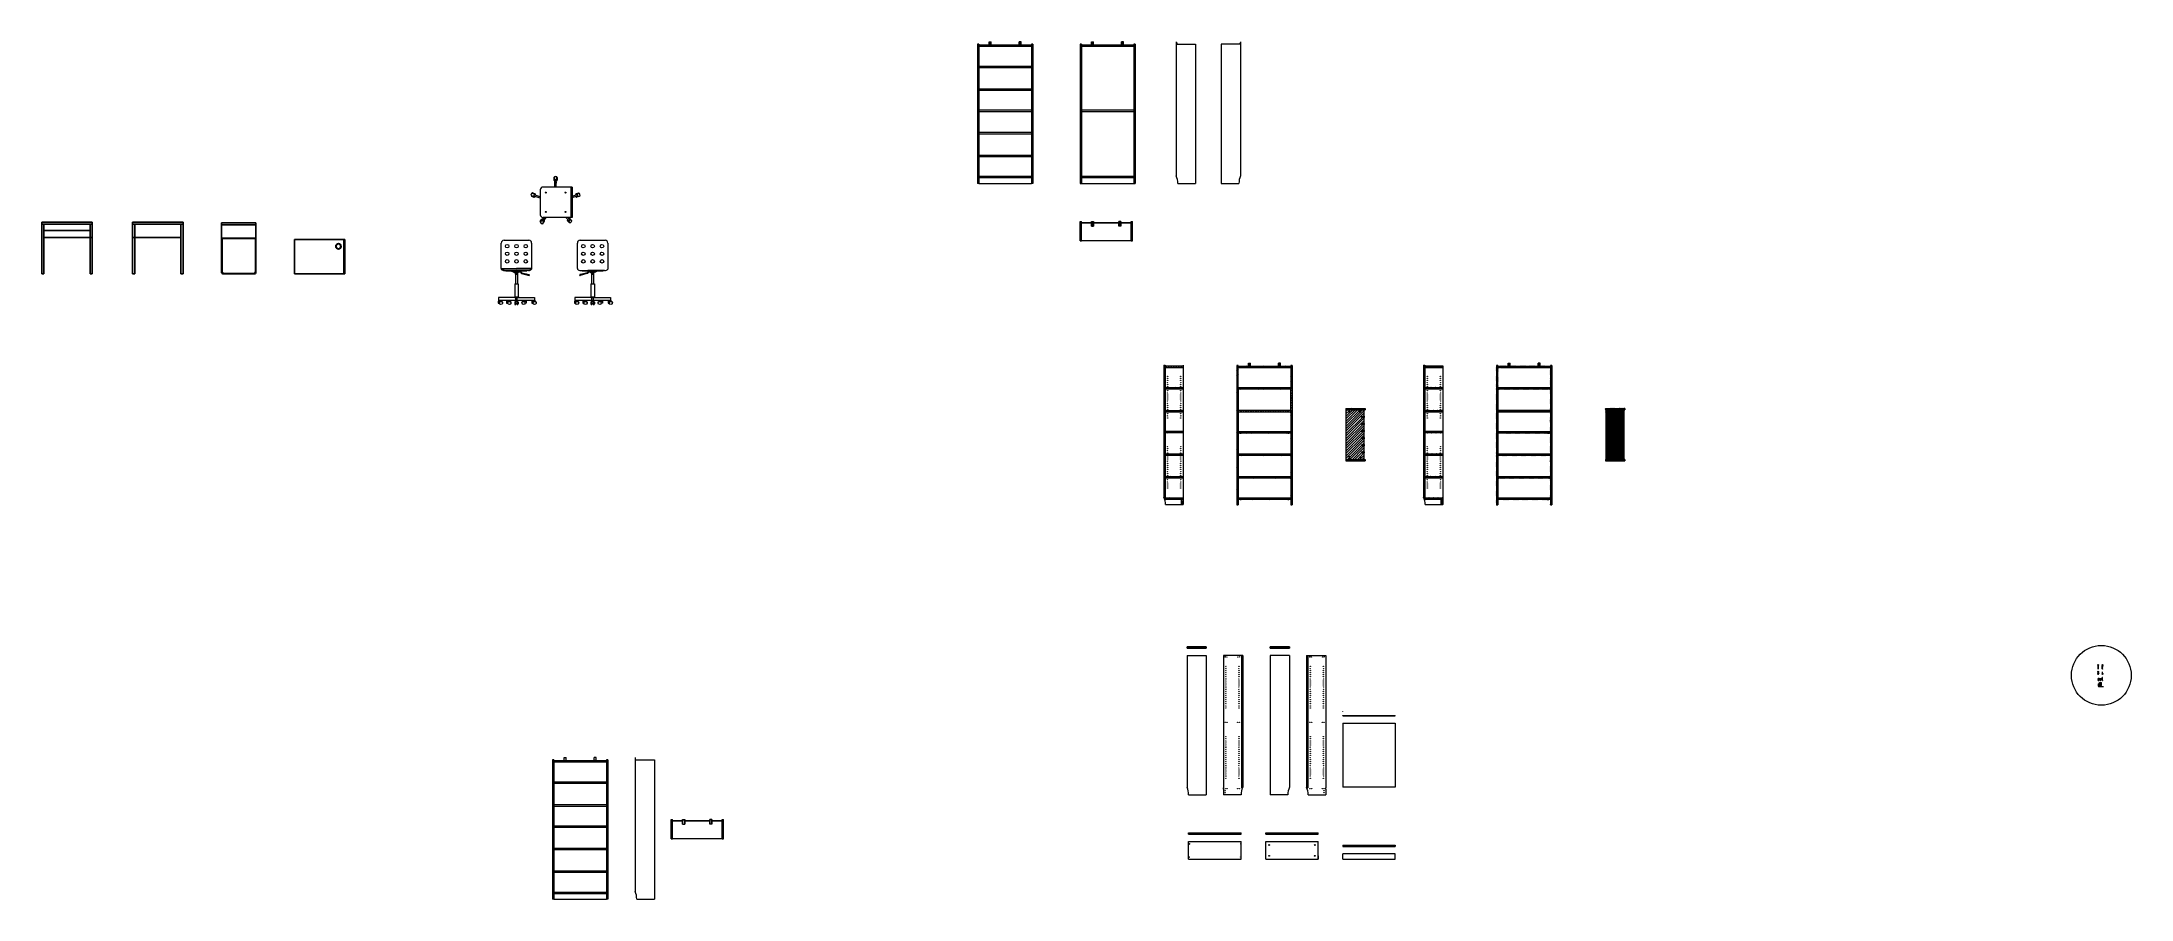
# Model space of a CAD drawing. Header units: millimetres. Extents: x -1154 to 1874, y 268 to 1511.
import ezdxf

# ---------------------------------------------------------------- set-up
doc = ezdxf.new("R2010")
doc.units = ezdxf.units.MM
doc.header["$LTSCALE"] = 100
doc.linetypes.add('CONTINUA', pattern=[0])
doc.layers.add('A-FURN', color=8, linetype='Continuous', lineweight=18)
doc.layers.add('PGF-ARREDO', color=7, linetype='Continuous')
doc.layers.add('SQUADRA', color=7, linetype='Continuous')

msp = doc.modelspace()

# ---------------------------------------------------------------- hatches: boundary and pattern name
at = {"layer": 'SQUADRA', "linetype": 'CONTINUA', "ltscale": 0.02}
h = msp.add_hatch(dxfattribs=at)
h.set_pattern_fill('ANSI31', color=8, scale=0.8)
h.paths.add_polyline_path([(474.1, 1039), (474.1, 1042.2), (473.7, 1042.2), (473.7, 1030.1), (474.1, 1030.1)])
h = msp.add_hatch(dxfattribs=at)
h.set_pattern_fill('ANSI31', color=4, scale=0.8)
h.paths.add_polyline_path([(499.8, 1041.2), (474.1, 1041.2), (474.1, 1039), (499.8, 1039)])
h.paths.add_polyline_path([(499.8, 1009.8), (474.1, 1009.8), (474.1, 1007.8), (499.8, 1007.8)])
h.paths.add_polyline_path([(499.8, 976.8), (474.1, 976.8), (474.1, 974.8), (499.8, 974.8)])
h.paths.add_polyline_path([(499.8, 946.2), (473.7, 946.2), (473.7, 944.2), (499.8, 944.2)])
h.paths.add_polyline_path([(499.8, 913.8), (474.1, 913.8), (474.1, 911.8), (499.8, 911.8)])
h.paths.add_polyline_path([(499.8, 880.9), (474.1, 880.9), (474.1, 878.9), (499.8, 878.9)])
h.paths.add_polyline_path([(499.8, 850.2), (473.7, 850.2), (473.7, 848.2), (499.8, 848.2)])
h.paths.add_polyline_path([(500.2, 848.2), (497.7, 848.2), (497.7, 840.2), (500.2, 840.2)])
h = msp.add_hatch(dxfattribs=at)
h.set_pattern_fill('ANSI31', color=4, scale=0.8)
h.paths.add_polyline_path([(474.1, 1030.1), (473.7, 1030.1), (473.7, 991.4), (474.1, 991.4)])
h = msp.add_hatch(dxfattribs=at)
h.set_pattern_fill('ANSI31', color=4, scale=0.8)
h.paths.add_polyline_path([(580.1, 944.5), (578.9, 944.5), (578.9, 945.1), (580.1, 945.1), (580.1, 974.4), (579.3, 974.4), (579.3, 974.9), (580.1, 974.9), (580.1, 975), (580.1, 1007.4), (579.3, 1007.4), (579.3, 1007.9), (580.1, 1007.9), (580.1, 1008), (580.1, 1039.5), (580, 1039.5), (578.8, 1039.5), (578.8, 1040.1), (580.1, 1040.1), (580.1, 1040.8), (580.1, 1041.8), (578.1, 1041.8), (578.1, 839.8), (580.1, 839.8), (580.1, 848.5), (578.9, 848.5), (578.9, 849.1), (580.1, 849.1), (580.1, 878.5), (579.3, 878.5), (579.3, 879), (580.1, 879), (580.1, 879.1), (580.1, 911.4), (579.3, 911.4), (579.3, 911.9), (580.1, 911.9), (580.1, 912)])
h.paths.add_polyline_path([(658.1, 1041.8), (656.1, 1041.8), (656.1, 1040.1), (656.2, 1040.1), (657.4, 1040.1), (657.4, 1039.5), (656.1, 1039.5), (656.1, 1007.9), (656.9, 1007.9), (656.9, 1007.4), (656.1, 1007.4), (656.1, 974.9), (656.9, 974.9), (656.9, 974.4), (656.1, 974.4), (656.1, 945.1), (657.3, 945.1), (657.3, 944.5), (656.1, 944.5), (656.1, 911.9), (656.9, 911.9), (656.9, 911.4), (656.1, 911.4), (656.1, 879), (656.9, 879), (656.9, 878.5), (656.1, 878.5), (656.1, 849.1), (657.3, 849.1), (657.3, 848.5), (656.1, 848.5), (656.1, 839.8), (658.1, 839.8), (658.1, 849.8)])
h = msp.add_hatch(dxfattribs=at)
h.set_pattern_fill('ANSI31', color=4, scale=0.8)
h.paths.add_polyline_path([(652.2, 1040.1), (653.7, 1040.1), (656.1, 1040.1), (656.1, 1040.8), (580.1, 1040.8), (580.1, 1040.1), (582.5, 1040.1), (584, 1040.1), (584, 1038.8), (652.2, 1038.8)])
h.paths.add_polyline_path([(656.1, 1009.4), (580.1, 1009.4), (580.1, 1008), (581, 1008), (581, 1007.4), (655.3, 1007.4), (655.3, 1008), (656.1, 1008)])
h.paths.add_polyline_path([(656.1, 976.4), (580.1, 976.4), (580.1, 975), (581, 975), (581, 974.4), (655.3, 974.4), (655.3, 975), (656.1, 975)])
h.paths.add_polyline_path([(652.1, 945.1), (653.6, 945.1), (656.1, 945.1), (656.1, 945.8), (580.1, 945.8), (580.1, 945.1), (582.6, 945.1), (584.1, 945.1), (584.1, 943.8), (652.1, 943.8)])
h.paths.add_polyline_path([(656.1, 913.4), (580.1, 913.4), (580.1, 912), (581, 912), (581, 911.4), (655.3, 911.4), (655.3, 912), (656.1, 912)])
h.paths.add_polyline_path([(655.3, 879.1), (656.1, 879.1), (656.1, 880.5), (580.1, 880.5), (580.1, 879.1), (581, 879.1), (581, 878.5), (655.3, 878.5)])
h.paths.add_polyline_path([(652.1, 849.1), (653.6, 849.1), (656.1, 849.1), (656.1, 849.8), (580.1, 849.8), (580.1, 849.1), (582.6, 849.1), (584.1, 849.1), (584.1, 847.8), (652.1, 847.8)])
h = msp.add_hatch(dxfattribs=at)
h.set_pattern_fill('ANSI31', color=4, scale=0.1)
h.paths.add_polyline_path([(850.4, 1039), (850.4, 1042.2), (850, 1042.2), (850, 1030.1), (850.4, 1030.1)])
h = msp.add_hatch(dxfattribs=at)
h.set_pattern_fill('ANSI31', color=4, scale=0.1)
h.set_pattern_definition([(45, (850.4452, 1041.1949), (-0.2245064, 0.2245064), [])])
h.paths.add_polyline_path([(876.1, 1041.2), (850.4, 1041.2), (850.4, 1039), (876.1, 1039)])
h.paths.add_polyline_path([(876.1, 1009.8), (850.4, 1009.8), (850.4, 1007.8), (876.1, 1007.8)])
h.paths.add_polyline_path([(868.7, 976.8), (850.4, 976.8), (850.4, 974.8), (868.7, 974.8)])
h.paths.add_polyline_path([(876.1, 976.8), (868.7, 976.8), (868.7, 974.8), (876.1, 974.8)])
h.paths.add_polyline_path([(876.1, 946.2), (850, 946.2), (850, 944.2), (876.1, 944.2)])
h.paths.add_polyline_path([(871.6, 913.8), (850.4, 913.8), (850.4, 911.8), (871.6, 911.8)])
h.paths.add_polyline_path([(876.1, 913.8), (871.6, 913.8), (871.6, 911.8), (876.1, 911.8)])
h.paths.add_polyline_path([(876.1, 880.9), (850.4, 880.9), (850.4, 878.9), (876.1, 878.9)])
h.paths.add_polyline_path([(876.1, 850.2), (850, 850.2), (850, 848.2), (876.1, 848.2)])
h = msp.add_hatch(dxfattribs=at)
h.set_pattern_fill('ANSI31', color=4, scale=0.1)
h.paths.add_polyline_path([(850.4, 1030.1), (850, 1030.1), (850, 991.4), (850.4, 991.4)])
h = msp.add_hatch(dxfattribs=at)
h.set_pattern_fill('ANSI31', color=4, scale=0.08, angle=90)
h.paths.add_polyline_path([(956.4, 1007.4), (955.8, 1007.4), (955.6, 1007.4), (955.6, 1007.9), (955.8, 1007.9), (956.4, 1007.9), (956.4, 1008), (956.4, 1039.5), (955.1, 1039.5), (955.1, 1040.3), (955.2, 1040.1), (956.4, 1040.1), (956.4, 1040.8), (956.4, 1041.8), (954.4, 1041.8), (954.4, 839.8), (956.4, 839.8), (956.4, 848.4), (956.4, 848.5), (955.2, 848.5), (955.2, 849.3), (955.3, 849.1), (956.4, 849.1), (956.4, 878.5), (955.6, 878.5), (955.6, 879), (956.4, 879), (956.4, 879.1), (956.4, 911.4), (955.8, 911.4), (955.6, 911.4), (955.6, 911.9), (955.8, 911.9), (956.4, 911.9), (956.4, 912), (956.4, 944.4), (956.4, 944.5), (955.2, 944.5), (955.2, 945.3), (955.3, 945.1), (956.4, 945.1), (956.4, 974.4), (955.8, 974.4), (955.6, 974.4), (955.6, 974.9), (955.8, 974.9), (956.4, 974.9), (956.4, 975)])
h = msp.add_hatch(dxfattribs=at)
h.set_pattern_fill('ANSI31', color=4, scale=0.08, angle=90)
h.paths.add_polyline_path([(1028.5, 1040.1), (1030, 1040.1), (1030, 1040), (1030.2, 1040), (1030.2, 1040.1), (1032.4, 1040.1), (1032.4, 1040.8), (956.4, 1040.8), (956.4, 1040.1), (958.7, 1040.1), (958.7, 1040), (958.8, 1040), (958.8, 1040.1), (960.3, 1040.1), (960.3, 1038.8), (1028.5, 1038.8)])
h = msp.add_hatch(dxfattribs=at)
h.set_pattern_fill('ANSI31', color=4, scale=0.1, angle=90)
h.paths.add_polyline_path([(958.8, 1039.6), (958.7, 1039.6), (958.7, 1039.5), (956.4, 1039.5), (956.4, 1038.8), (958.8, 1038.8)])
h.paths.add_polyline_path([(1032.4, 1039.5), (1030.2, 1039.5), (1030.2, 1039.6), (1030, 1039.6), (1030, 1038.8), (1032.4, 1038.8)])
h = msp.add_hatch(dxfattribs=at)
h.set_pattern_fill('ANSI31', color=4, scale=0.08, angle=90)
h.paths.add_polyline_path([(1034.4, 1041.8), (1032.4, 1041.8), (1032.4, 1040.1), (1033.7, 1040.1), (1033.7, 1039.5), (1032.4, 1039.5), (1032.4, 1022.5), (1034.4, 1022.5)])
h = msp.add_hatch(dxfattribs=at)
h.set_pattern_fill('ANSI31', color=4, scale=0.08, angle=90)
h.paths.add_polyline_path([(1032.4, 1009.4), (956.4, 1009.4), (956.4, 1008), (956.5, 1008), (956.5, 1007.9), (957.2, 1007.9), (957.3, 1007.9), (957.3, 1007.4), (1031.6, 1007.4), (1031.6, 1007.9), (1031.7, 1007.9), (1032.3, 1007.9), (1032.3, 1008), (1032.4, 1008)])
h = msp.add_hatch(dxfattribs=at)
h.set_pattern_fill('ANSI31', color=4, scale=0.08, angle=90)
h.paths.add_polyline_path([(1034.4, 1022.5), (1032.4, 1022.5), (1032.4, 1007.9), (1033.1, 1007.9), (1033.2, 1007.9), (1033.2, 1007.4), (1033.1, 1007.4), (1032.4, 1007.4), (1032.4, 974.9), (1033.1, 974.9), (1033.2, 974.9), (1033.2, 974.4), (1033.1, 974.4), (1032.4, 974.4), (1032.4, 974.3), (1032.4, 961.3), (1034.4, 961.3)])
h = msp.add_hatch(dxfattribs=at)
h.set_pattern_fill('ANSI31', color=4, scale=0.8)
h.paths.add_polyline_path([(474.1, 957.2), (473.7, 957.2), (473.7, 946.2), (474.1, 946.2)])
h.paths.add_polyline_path([(474.1, 944.2), (473.7, 944.2), (473.7, 927.2), (474.1, 927.2)])
h.paths.add_polyline_path([(474.1, 991.4), (473.7, 991.4), (473.7, 957.2), (474.1, 957.2)])
h = msp.add_hatch(dxfattribs=at)
h.set_pattern_fill('ANSI31', color=4, scale=0.8)
h.set_pattern_definition([(45, (756.6483, 977.7183), (-1.79605, 1.79605), [])])
h.paths.add_polyline_path([(761.9, 977.7), (757.2, 977.7), (757.2, 975.6), (757.1, 975.4, -0.337188), (757.7, 974.7, -1), (756.2, 974.7, -0.337188), (756.7, 975.4), (756.7, 975.6), (756.6, 975.6), (756.6, 977.7), (741.5, 977.7), (741.5, 975.6), (741.4, 975.6), (741.4, 975.4, -7.364208), (741, 975.4), (741, 975.6), (740.9, 975.6), (740.9, 977.7), (736.2, 977.7), (736.2, 905.7), (740.9, 905.7), (740.9, 907.8), (741, 908, -7.364208), (741.4, 908), (741.4, 907.8), (741.5, 907.8), (741.5, 905.7), (756.6, 905.7), (756.6, 907.8), (756.7, 907.8), (756.7, 908, -7.364208), (757.1, 908), (757.1, 907.8), (757.2, 907.8), (757.2, 905.7), (761.9, 905.7), (761.9, 915.8), (758.7, 915.8), (758.2, 916), (758.7, 916.2), (761.9, 916.2), (761.9, 926.1), (758.7, 926.1), (758.2, 926.3), (758.7, 926.5), (761.9, 926.5), (761.9, 936.4), (758.7, 936.4), (758.2, 936.6), (758.7, 936.8), (761.9, 936.8), (761.9, 946.7), (758.7, 946.7), (758.2, 946.9), (758.7, 947.1), (761.9, 947.1), (761.9, 957), (758.7, 957), (758.2, 957.2), (758.7, 957.3), (761.9, 957.3), (761.9, 967.2), (758.7, 967.2), (758.2, 967.4), (758.7, 967.6), (761.9, 967.6)])
h.paths.add_polyline_path([(763.8, 979.7), (735.8, 979.7), (735.8, 977.7), (740.9, 977.7), (740.9, 978), (740.9, 979.2), (741.5, 979.2), (741.5, 978), (741.5, 977.7), (756.6, 977.7), (756.6, 978), (756.6, 979.2), (757.2, 979.2), (757.2, 978), (757.2, 977.7), (761.9, 977.7), (761.9, 978.2), (762.3, 978.2), (762.3, 977.7), (763.8, 977.7)])
h.paths.add_polyline_path([(756.6, 905.5), (756.6, 905.7), (741.5, 905.7), (741.5, 905.5), (741.5, 904.3), (740.9, 904.3), (740.9, 905.5), (740.9, 905.7), (736.2, 905.7), (735.8, 905.7), (735.8, 903.7), (763.8, 903.7), (763.8, 905.7), (762.3, 905.7), (762.3, 905.2), (761.9, 905.2), (761.9, 905.7), (757.2, 905.7), (757.2, 905.5), (757.2, 904.3), (756.6, 904.3)])
h.paths.add_polyline_path([(762.3, 978.2), (761.9, 978.2), (761.9, 967.6), (762.3, 967.6), (762.3, 968.3), (762.3, 968.3)])
h.paths.add_polyline_path([(762.3, 966.6), (762.3, 967.2), (761.9, 967.2), (761.9, 957.3), (762.3, 957.3), (762.3, 958), (762.3, 958)])
h.paths.add_polyline_path([(762.3, 947.7), (762.3, 947.1), (761.9, 947.1), (761.9, 957), (762.3, 957), (762.3, 956.3), (762.3, 947.7)])
h.paths.add_polyline_path([(762.3, 937.5), (762.3, 936.8), (761.9, 936.8), (761.9, 946.7), (762.3, 946.7), (762.3, 946), (762.3, 937.5)])
h.paths.add_polyline_path([(762.3, 935.7), (762.3, 936.4), (761.9, 936.4), (761.9, 926.5), (762.3, 926.5), (762.3, 927.2)])
h.paths.add_polyline_path([(762.3, 925.5), (762.3, 926.1), (761.9, 926.1), (761.9, 916.2), (762.3, 916.2), (762.3, 916.9), (762.3, 916.9)])
h.paths.add_polyline_path([(762.3, 915.2), (762.3, 915.8), (761.9, 915.8), (761.9, 905.7), (761.9, 905.2), (762.3, 905.2)])
h = msp.add_hatch(dxfattribs=at)
h.set_pattern_fill('ANSI31', color=4, scale=0.1)
h.paths.add_polyline_path([(850.4, 944.2), (850, 944.2), (850, 927.2), (850.4, 927.2)])
h.paths.add_polyline_path([(850.4, 957.2), (850, 957.2), (850, 946.2), (850.4, 946.2)])
h.paths.add_polyline_path([(850.4, 991.4), (850, 991.4), (850, 957.2), (850.4, 957.2)])
h = msp.add_hatch(dxfattribs=at)
h.set_pattern_fill('ANSI31', color=4, scale=0.08, angle=90)
h.paths.add_polyline_path([(1032.3, 975), (1032.4, 975), (1032.4, 976.4), (956.4, 976.4), (956.4, 975), (956.5, 975), (956.5, 974.9), (957.2, 974.9), (957.3, 974.9), (957.3, 974.4), (1031.6, 974.4), (1031.6, 974.9), (1031.7, 974.9), (1032.3, 974.9)])
h = msp.add_hatch(dxfattribs=at)
h.set_pattern_fill('ANSI31', color=4, scale=0.08, angle=90)
h.paths.add_polyline_path([(1117.3, 979.2), (1117.9, 979.2), (1117.9, 978), (1117.9, 977.7), (1133, 977.7), (1133, 978), (1133, 979.2), (1133.6, 979.2), (1133.6, 978), (1133.6, 977.7), (1138.3, 977.7), (1138.3, 978.2), (1138.7, 978.2), (1138.7, 977.7), (1140.2, 977.7), (1140.2, 979.7), (1112.2, 979.7), (1112.2, 977.7), (1117.3, 977.7), (1117.3, 978)])
h = msp.add_hatch(dxfattribs=at)
h.set_pattern_fill('ANSI31', color=4, scale=0.08)
h.paths.add_polyline_path([(1138.3, 957), (1135.1, 957), (1134.5, 957.2), (1135.1, 957.3), (1138.3, 957.3), (1138.3, 967.2), (1135.1, 967.2), (1134.5, 967.4), (1135.1, 967.6), (1138.3, 967.6), (1138.3, 977.7), (1133.6, 977.7), (1133.6, 975.6), (1133.5, 975.4, -0.337188), (1134, 974.7, -1), (1132.5, 974.7, -0.337188), (1133.1, 975.4), (1133.1, 975.6), (1133, 975.6), (1133, 977.7), (1117.9, 977.7), (1117.9, 975.6), (1117.8, 975.4, -0.337188), (1118.3, 974.7, -1), (1116.8, 974.7, -0.337188), (1117.4, 975.4), (1117.4, 975.6), (1117.3, 975.6), (1117.3, 977.7), (1112.6, 977.7), (1112.6, 905.7), (1117.3, 905.7), (1117.3, 907.8), (1117.4, 908, -0.337188), (1116.8, 908.7, -1), (1118.3, 908.7, -0.337188), (1117.8, 908), (1117.8, 907.8), (1117.9, 907.8), (1117.9, 907.8), (1117.9, 905.7), (1133, 905.7), (1133, 907.8), (1133.1, 908, -0.337188), (1132.5, 908.7, -1), (1134, 908.7, -0.337188), (1133.5, 908), (1133.5, 907.8), (1133.6, 907.8), (1133.6, 905.7), (1138.3, 905.7), (1138.3, 915.8), (1135.1, 915.8), (1134.5, 916), (1135.1, 916.2), (1138.3, 916.2), (1138.3, 926.1), (1135.1, 926.1), (1134.5, 926.3), (1135.1, 926.5), (1138.3, 926.5), (1138.3, 936.4), (1135.1, 936.4), (1134.5, 936.6), (1135.1, 936.8), (1138.3, 936.8), (1138.3, 946.7), (1135.1, 946.7), (1134.5, 946.9), (1135.1, 947.1), (1138.3, 947.1)])
h = msp.add_hatch(dxfattribs=at)
h.set_pattern_fill('ANSI31', color=4, scale=0.08, angle=90)
h.paths.add_polyline_path([(1138.7, 977.7), (1138.7, 978.2), (1138.3, 978.2), (1138.3, 967.6), (1138.7, 967.6), (1138.7, 968.3), (1138.7, 968.3)])
h = msp.add_hatch(dxfattribs=at)
h.set_pattern_fill('ANSI31', color=8, scale=0.4)
h.paths.add_polyline_path([(582.6, 944.5), (580.1, 944.5), (580.1, 943.8), (582.6, 943.8)])
h = msp.add_hatch(dxfattribs=at)
h.set_pattern_fill('ANSI31', color=8, scale=0.4)
h.paths.add_polyline_path([(656.1, 944.5), (653.6, 944.5), (653.6, 943.8), (656.1, 943.8)])
h = msp.add_hatch(dxfattribs=at)
h.set_pattern_fill('ANSI31', color=4, scale=0.08, angle=90)
h.paths.add_polyline_path([(1028.4, 945.1), (1029.9, 945.1), (1029.9, 945), (1030.1, 945), (1030.1, 945.1), (1032.4, 945.1), (1032.4, 945.8), (956.4, 945.8), (956.4, 945.1), (958.8, 945.1), (958.8, 945), (958.9, 945), (958.9, 945.1), (960.4, 945.1), (960.4, 943.8), (1028.4, 943.8)])
h = msp.add_hatch(dxfattribs=at)
h.set_pattern_fill('ANSI31', color=4, scale=0.1, angle=90)
h.paths.add_polyline_path([(958.9, 944.6), (958.8, 944.6), (958.8, 944.5), (956.4, 944.5), (956.4, 943.8), (958.9, 943.8)])
h = msp.add_hatch(dxfattribs=at)
h.set_pattern_fill('ANSI31', color=4, scale=0.1, angle=90)
h.paths.add_polyline_path([(1032.4, 944.5), (1030.1, 944.5), (1030.1, 944.6), (1029.9, 944.6), (1029.9, 943.8), (1032.4, 943.8)])
h = msp.add_hatch(dxfattribs=at)
h.set_pattern_fill('ANSI31', color=4, scale=0.08, angle=90)
h.paths.add_polyline_path([(1034.4, 961.3), (1032.4, 961.3), (1032.4, 945.1), (1033.6, 945.1), (1033.6, 944.5), (1032.4, 944.5), (1032.4, 911.9), (1033.1, 911.9), (1033.2, 911.9), (1033.2, 911.4), (1033.1, 911.4), (1032.4, 911.4), (1032.4, 902.4), (1034.4, 902.4)])
h = msp.add_hatch(dxfattribs=at)
h.set_pattern_fill('ANSI31', color=4, scale=0.08, angle=90)
h.paths.add_polyline_path([(1138.7, 967.2), (1138.3, 967.2), (1138.3, 957.3), (1138.7, 957.3), (1138.7, 958), (1138.7, 958)])
h = msp.add_hatch(dxfattribs=at)
h.set_pattern_fill('ANSI31', color=4, scale=0.08, angle=90)
h.paths.add_polyline_path([(1138.7, 957), (1138.3, 957), (1138.3, 947.1), (1138.7, 947.1), (1138.7, 947.7), (1138.7, 947.7)])
h = msp.add_hatch(dxfattribs=at)
h.set_pattern_fill('ANSI31', color=4, scale=0.08, angle=90)
h.paths.add_polyline_path([(1138.7, 946.7), (1138.3, 946.7), (1138.3, 936.8), (1138.7, 936.8), (1138.7, 937.5), (1138.7, 937.5)])
h = msp.add_hatch(dxfattribs=at)
h.set_pattern_fill('ANSI31', color=4, scale=0.8)
h.set_pattern_definition([(45, (474.1162, 944.195), (-1.79605, 1.79605), [])])
h.paths.add_polyline_path([(474.1, 927.2), (473.7, 927.2), (473.7, 894.4), (474.1, 894.4)])
h = msp.add_hatch(dxfattribs=at)
h.set_pattern_fill('ANSI31', color=4, scale=0.1)
h.paths.add_polyline_path([(850.4, 927.2), (850, 927.2), (850, 894.4), (850.4, 894.4)])
h = msp.add_hatch(dxfattribs=at)
h.set_pattern_fill('ANSI31', color=4, scale=0.08, angle=90)
h.paths.add_polyline_path([(1032.4, 913.4), (956.4, 913.4), (956.4, 912), (956.5, 912), (956.5, 911.9), (957.2, 911.9), (957.3, 911.9), (957.3, 911.4), (1031.6, 911.4), (1031.6, 911.9), (1031.7, 911.9), (1032.3, 911.9), (1032.3, 912), (1032.4, 912)])
h = msp.add_hatch(dxfattribs=at)
h.set_pattern_fill('ANSI31', color=4, scale=0.08, angle=90)
h.paths.add_polyline_path([(1138.7, 936.4), (1138.3, 936.4), (1138.3, 926.5), (1138.7, 926.5), (1138.7, 927.2), (1138.7, 927.2)])
h = msp.add_hatch(dxfattribs=at)
h.set_pattern_fill('ANSI31', color=4, scale=0.08, angle=90)
h.paths.add_polyline_path([(1138.7, 926.1), (1138.3, 926.1), (1138.3, 916.2), (1138.7, 916.2), (1138.7, 916.9), (1138.7, 916.9)])
h = msp.add_hatch(dxfattribs=at)
h.set_pattern_fill('ANSI31', color=4, scale=0.08, angle=90)
h.paths.add_polyline_path([(1138.7, 915.8), (1138.3, 915.8), (1138.3, 905.2), (1138.7, 905.2)])
h = msp.add_hatch(dxfattribs=at)
h.set_pattern_fill('ANSI31', color=4, scale=0.8)
h.set_pattern_definition([(45, (474.1162, 850.195), (-1.79605, 1.79605), [])])
h.paths.add_polyline_path([(474.1, 894.4), (473.7, 894.4), (473.7, 850.2), (474.1, 850.2)])
h = msp.add_hatch(dxfattribs=at)
h.set_pattern_fill('ANSI31', color=4, scale=0.1)
h.paths.add_polyline_path([(850.4, 894.4), (850, 894.4), (850, 850.2), (850.4, 850.2)])
h = msp.add_hatch(dxfattribs=at)
h.set_pattern_fill('ANSI31', color=4, scale=0.08, angle=90)
h.paths.add_polyline_path([(1032.4, 880.5), (956.4, 880.5), (956.4, 879.1), (956.5, 879.1), (956.5, 879), (957.3, 879), (957.3, 878.5), (1031.6, 878.5), (1031.6, 879), (1032.3, 879), (1032.3, 879.1), (1032.4, 879.1)])
h = msp.add_hatch(dxfattribs=at)
h.set_pattern_fill('ANSI31', color=4, scale=0.08, angle=90)
h.paths.add_polyline_path([(1034.4, 902.4), (1032.4, 902.4), (1032.4, 879), (1033.1, 879), (1033.2, 879), (1033.2, 878.5), (1033.1, 878.5), (1032.4, 878.5), (1032.4, 878.4), (1032.4, 849.1), (1033.6, 849.1), (1033.6, 848.5), (1032.4, 848.5), (1032.4, 839.8), (1034.4, 839.8), (1034.4, 849.8)])
h = msp.add_hatch(dxfattribs=at)
h.set_pattern_fill('ANSI31', color=4, scale=0.08, angle=90)
h.paths.add_polyline_path([(1133, 905.5), (1133, 905.7), (1117.9, 905.7), (1117.9, 905.5), (1117.9, 904.3), (1117.3, 904.3), (1117.3, 905.5), (1117.3, 905.7), (1112.2, 905.7), (1112.2, 903.7), (1140.2, 903.7), (1140.2, 905.7), (1138.7, 905.7), (1138.7, 905.2), (1138.3, 905.2), (1138.3, 905.7), (1133.6, 905.7), (1133.6, 905.5), (1133.6, 904.3), (1133, 904.3)])
h = msp.add_hatch(dxfattribs=at)
h.set_pattern_fill('ANSI31', color=8, scale=0.4)
h.paths.add_polyline_path([(582.6, 848.5), (580.1, 848.5), (580.1, 847.8), (582.6, 847.8)])
h = msp.add_hatch(dxfattribs=at)
h.set_pattern_fill('ANSI31', color=8, scale=0.4)
h.paths.add_polyline_path([(656.1, 848.5), (653.6, 848.5), (653.6, 847.8), (656.1, 847.8)])
h = msp.add_hatch(dxfattribs=at)
h.set_pattern_fill('ANSI31', color=4, scale=0.1)
h.paths.add_polyline_path([(876.5, 848.2), (874, 848.2), (874, 840.2), (876.5, 840.2)])
h = msp.add_hatch(dxfattribs=at)
h.set_pattern_fill('ANSI31', color=4, scale=0.08, angle=90)
h.paths.add_polyline_path([(1032.4, 849.8), (956.4, 849.8), (956.4, 849.1), (958.8, 849.1), (958.8, 849), (958.9, 849), (958.9, 849.1), (960.4, 849.1), (960.4, 847.8), (1028.4, 847.8), (1028.4, 849.1), (1029.9, 849.1), (1029.9, 849), (1030.1, 849), (1030.1, 849.1), (1032.4, 849.1)])
h = msp.add_hatch(dxfattribs=at)
h.set_pattern_fill('ANSI31', color=4, scale=0.1, angle=90)
h.paths.add_polyline_path([(958.9, 848.6), (958.8, 848.6), (958.8, 848.5), (956.4, 848.5), (956.4, 847.8), (958.9, 847.8)])
h = msp.add_hatch(dxfattribs=at)
h.set_pattern_fill('ANSI31', color=4, scale=0.1, angle=90)
h.paths.add_polyline_path([(1032.4, 848.5), (1030.1, 848.5), (1030.1, 848.6), (1029.9, 848.6), (1029.9, 847.8), (1032.4, 847.8)])

# ---------------------------------------------------------------- linework, layer by layer
at = {"layer": 'A-FURN', "color": 7, "linetype": 'CONTINUA', "ltscale": 0.1}
for p, q in [((202.2, 1507.7), (202.2, 1305.7)), ((204.2, 1507.7), (202.2, 1507.7)), ((204.2, 1507.7), (204.2, 1305.7)), ((204.2, 1506.7), (280.2, 1506.7)), ((204.2, 1504.7), (280.2, 1504.7)), ((280.2, 1507.7), (280.2, 1305.7)), ((282.2, 1507.7), (280.2, 1507.7)), ((282.2, 1507.7), (282.2, 1315.7)), ((350.8, 1507.7), (350.8, 1305.7)), ((352.8, 1507.7), (350.8, 1507.7)), ((352.8, 1507.7), (352.8, 1305.9)), ((352.8, 1506.7), (428.8, 1506.7)), ((352.8, 1504.7), (428.8, 1504.7)), ((428.8, 1507.7), (428.8, 1305.7)), ((430.8, 1507.7), (428.8, 1507.7)), ((430.8, 1507.7), (430.8, 1315.7)), ((490, 1507.7), (518, 1507.7)), ((490, 1507.7), (490, 1316.7)), ((518, 1507.7), (518, 1305.7)), ((583.5, 1507.7), (555.5, 1507.7)), ((555.5, 1507.7), (555.5, 1305.7)), ((583.5, 1507.7), (583.5, 1316.7)), ((280.2, 1475.3), (204.2, 1475.3)), ((280.2, 1473.3), (204.2, 1473.3)), ((280.2, 1442.3), (204.2, 1442.3)), ((280.2, 1440.3), (204.2, 1440.3)), ((280.2, 1411.7), (204.2, 1411.7)), ((280.2, 1409.7), (204.2, 1409.7)), ((428.8, 1411.7), (352.8, 1411.7)), ((428.8, 1409.7), (352.8, 1409.7)), ((280.2, 1379.3), (204.2, 1379.3)), ((280.2, 1377.3), (204.2, 1377.3)), ((280.2, 1346.4), (204.2, 1346.4)), ((280.2, 1344.4), (204.2, 1344.4)), ((-410.4, 1300.4), (-410.5, 1311.3)), ((-408.4, 1300.4), (-408.5, 1311.4)), ((-408.4, 1307.9), (-408.4, 1305.9)), ((204.2, 1305.7), (202.2, 1305.7)), ((280.2, 1315.7), (204.2, 1315.7)), ((280.2, 1313.7), (204.2, 1313.7)), ((204.2, 1305.7), (280.2, 1305.7)), ((282.2, 1305.7), (280.2, 1305.7)), ((282.2, 1315.7), (282.2, 1305.7)), ((428.8, 1315.7), (352.8, 1315.7)), ((428.8, 1313.7), (352.8, 1313.7)), ((430.8, 1315.7), (430.8, 1305.7)), ((492.4, 1305.7), (518, 1305.7)), ((555.5, 1305.7), (581.1, 1305.7)), ((-431.5, 1284.4), (-440.9, 1287.3)), ((-431.5, 1286.5), (-440.3, 1289.2)), ((-431.5, 1296.4), (-431.5, 1260.4)), ((-385.2, 1300.4), (-427.5, 1300.4)), ((-387.1, 1300.4), (-387.1, 1256.4)), ((-386, 1300.4), (-386, 1256.4)), ((-385.2, 1300.4), (-385.2, 1256.4)), ((-385.2, 1287.4), (-378.2, 1289.8)), ((-385.2, 1285.3), (-377.6, 1287.9)), ((-426, 1256.4), (-429.1, 1252.1)), ((-385.2, 1256.4), (-427.5, 1256.4)), ((-423.6, 1256.4), (-427.5, 1250.9)), ((-427.1, 1254.9), (-425.9, 1256.6)), ((-394.2, 1256.4), (-390.3, 1251.3)), ((-391.7, 1256.4), (-388.7, 1252.4)), ((350.8, 1222.4), (350.8, 1250.4)), ((352.8, 1248.9), (352.8, 1250.4)), ((352.8, 1222.4), (352.8, 1248.5)), ((424.8, 1248.9), (424.8, 1250.4)), ((424.8, 1222.4), (424.8, 1248.5)), ((426.8, 1222.4), (426.8, 1250.4)), ((424.8, 1222.4), (426.8, 1222.4)), ((-488, 1182.4), (-466, 1182.4)), ((-488, 1182.4), (-488, 1181.6)), ((-444, 1182.4), (-466, 1182.4)), ((-444, 1182.4), (-444, 1181.6)), ((-377.6, 1182.4), (-377.6, 1181.6)), ((-333.6, 1182.4), (-333.6, 1181.6)), ((-483.4, 1179.4), (-466, 1179.4)), ((-483.2, 1180.2), (-466, 1180.2)), ((-451.2, 1178.8), (-480.8, 1178.8)), ((-466, 1179.4), (-473, 1179.4)), ((-473, 1178.8), (-470.8, 1177.6)), ((-470.8, 1177.6), (-461.2, 1177.6)), ((-469.9, 1177.6), (-467.7, 1176.3)), ((-468.5, 1160.1), (-463.5, 1160.1)), ((-468.5, 1160.1), (-468.5, 1141.6)), ((-468.5, 1160.1), (-468.5, 1159.6)), ((-467.7, 1176.3), (-467.7, 1174.3)), ((-467.7, 1176.3), (-464.2, 1176.3)), ((-467.7, 1174.3), (-464.2, 1174.3)), ((-467.5, 1174.3), (-467.5, 1160.1)), ((-448.7, 1180.2), (-466, 1180.2)), ((-448.6, 1179.4), (-466, 1179.4)), ((-466, 1179.4), (-459, 1179.4)), ((-464.5, 1174.3), (-464.5, 1160.1)), ((-464.5, 1160.1), (-463.5, 1160.1)), ((-462, 1177.6), (-464.2, 1176.3)), ((-464.2, 1174.3), (-464.2, 1176.3)), ((-463.5, 1160.1), (-463.5, 1141.6)), ((-459, 1178.8), (-461.2, 1177.6)), ((-460.7, 1177.8), (-458.5, 1175.3)), ((-460, 1178.2), (-458, 1176)), ((-458.5, 1175.3), (-452.8, 1173.8)), ((-458, 1176), (-452.6, 1174.6)), ((-452.9, 1173.5), (-452.6, 1174.8)), ((-452.9, 1173.5), (-447.7, 1172.2)), ((-452.6, 1174.8), (-451.5, 1174.6)), ((-452.6, 1174.8), (-447.4, 1173.5)), ((-447.5, 1172.4), (-447.2, 1173.3)), ((-374.1, 1172.4), (-374.3, 1173.3)), ((-368.6, 1173.5), (-373.8, 1172.2)), ((-373, 1179.4), (-355.6, 1179.4)), ((-340.8, 1178.8), (-370.4, 1178.8)), ((-368.6, 1173.5), (-369, 1174.8)), ((-363.5, 1176), (-368.9, 1174.6)), ((-363.1, 1175.3), (-368.7, 1173.8)), ((-361.5, 1178.2), (-363.5, 1176)), ((-360.8, 1177.8), (-363.1, 1175.3)), ((-355.6, 1179.4), (-362.6, 1179.4)), ((-362.6, 1178.8), (-360.4, 1177.6)), ((-360.4, 1177.6), (-350.8, 1177.6)), ((-359.5, 1177.6), (-357.3, 1176.3)), ((-358.1, 1160.1), (-353.1, 1160.1)), ((-358.1, 1160.1), (-358.1, 1141.6)), ((-358.1, 1160.1), (-358.1, 1159.6)), ((-357.3, 1176.3), (-357.3, 1174.3)), ((-357.3, 1176.3), (-353.8, 1176.3)), ((-357.3, 1174.3), (-353.8, 1174.3)), ((-357.1, 1174.3), (-357.1, 1160.1)), ((-338.2, 1179.4), (-355.6, 1179.4)), ((-355.6, 1179.4), (-348.6, 1179.4)), ((-354.1, 1174.3), (-354.1, 1160.1)), ((-351.7, 1177.6), (-353.8, 1176.3)), ((-353.8, 1174.3), (-353.8, 1176.3)), ((-353.1, 1160.1), (-353.1, 1141.6)), ((-348.6, 1178.8), (-350.8, 1177.6)), ((-468.5, 1140.6), (-492, 1140.6)), ((-492, 1140.6), (-492, 1136.1)), ((-440, 1136.1), (-492, 1136.1)), ((-468.8, 1141.6), (-463.2, 1141.6)), ((-468.8, 1141.6), (-468.8, 1140.6)), ((-468.5, 1140.6), (-463.5, 1140.6)), ((-467.1, 1136.1), (-467.1, 1139.5)), ((-464.9, 1136.1), (-464.9, 1139.5)), ((-463.5, 1140.6), (-440, 1140.6)), ((-463.2, 1141.6), (-463.2, 1140.6)), ((-453.3, 1136.1), (-454.3, 1136.1)), ((-440, 1140.6), (-440, 1136.1)), ((-358.1, 1140.6), (-381.6, 1140.6)), ((-381.6, 1140.6), (-381.6, 1136.1)), ((-329.6, 1136.1), (-381.6, 1136.1)), ((-380.5, 1136.1), (-379.5, 1136.1)), ((-368.3, 1136.1), (-367.3, 1136.1)), ((-358.4, 1141.6), (-352.8, 1141.6)), ((-358.4, 1141.6), (-358.4, 1140.6)), ((-358.1, 1140.6), (-353.1, 1140.6)), ((-356.7, 1136.1), (-356.7, 1139.5)), ((-356.1, 1136.1), (-355.1, 1136.1)), ((-354.5, 1136.1), (-354.5, 1139.5)), ((-353.1, 1140.6), (-329.6, 1140.6)), ((-352.8, 1141.6), (-352.8, 1140.6)), ((-342.9, 1136.1), (-343.9, 1136.1)), ((-329.6, 1140.6), (-329.6, 1136.1)), ((473.7, 1042.2), (473.7, 848.2)), ((474.1, 1042.2), (474.1, 1039)), ((474.1, 1039), (474.1, 946.2)), ((850, 1042.2), (850, 848.2)), ((850.4, 1042.2), (850.4, 1039)), ((850.4, 1039), (850.4, 946.2)), ((876.5, 1041.2), (876.5, 848.2)), ((1031.6, 974.4), (1031.6, 974.8)), ((1031.7, 974.9), (1032.3, 974.9)), ((1032.3, 974.4), (1031.7, 974.4)), ((1032.3, 975), (1032.4, 975)), ((1032.3, 974.3), (1032.3, 975)), ((1032.4, 974.3), (1032.3, 974.3)), ((1032.4, 974.3), (1032.4, 975)), ((1032.4, 974.9), (1033.1, 974.9)), ((1033.1, 974.4), (1032.4, 974.4)), ((1033.1, 974.4), (1033.1, 974.8)), ((474.1, 944.2), (474.1, 850.2)), ((499.8, 944.2), (499.8, 946.2)), ((850.4, 944.2), (850.4, 850.2)), ((850.4, 878.9), (876.1, 878.9)), ((474.6, 840.2), (497.7, 840.2)), ((580.1, 839.8), (578.1, 839.8)), ((850.9, 840.2), (874, 840.2)), ((956.4, 839.8), (954.4, 839.8)), ((505.8, 621.7), (533.8, 621.7)), ((505.8, 621.7), (505.8, 430.7)), ((533.8, 621.7), (533.8, 419.7)), ((586.6, 621.7), (558.6, 621.7)), ((558.6, 621.7), (558.6, 429.7)), ((584.7, 621.7), (584.7, 429.7)), ((585.1, 621.7), (585.1, 429.7)), ((586.6, 621.7), (586.6, 430.7)), ((654.3, 621.7), (626.3, 621.7)), ((626.3, 621.7), (626.3, 419.7)), ((654.3, 621.7), (654.3, 430.7)), ((679, 621.7), (707, 621.7)), ((679, 621.7), (679, 430.7)), ((680.5, 621.7), (680.5, 429.7)), ((680.9, 621.7), (680.9, 429.7)), ((680.9, 621.7), (680.9, 618.5)), ((707, 621.7), (707, 429.7)), ((731.5, 523.6), (807.5, 523.6)), ((731.5, 523.6), (731.5, 430.6)), ((807.5, 523.6), (807.5, 430.6)), ((-413.6, 470.3), (-413.6, 268.3)), ((-411.6, 470.3), (-413.6, 470.3)), ((-411.6, 470.3), (-411.6, 268.3)), ((-411.6, 469.3), (-335.6, 469.3)), ((-411.6, 467.3), (-335.6, 467.3)), ((-335.6, 470.3), (-335.6, 268.3)), ((-333.6, 470.3), (-335.6, 470.3)), ((-333.6, 470.3), (-333.6, 278.3)), ((-294.1, 470.3), (-266.1, 470.3)), ((-294.1, 470.3), (-294.1, 279.3)), ((-266.1, 470.3), (-266.1, 268.3)), ((-335.6, 437.9), (-411.6, 437.9)), ((-335.6, 435.9), (-411.6, 435.9)), ((558.6, 427.7), (558.6, 429.7)), ((558.6, 427.7), (558.6, 419.7)), ((585.1, 429.7), (584.7, 429.7)), ((680.5, 429.7), (680.9, 429.7)), ((707, 427.7), (707, 429.7)), ((707, 427.7), (707, 419.7)), ((807.5, 430.6), (731.5, 430.6)), ((-335.6, 404.9), (-411.6, 404.9)), ((-335.6, 402.9), (-411.6, 402.9)), ((508.2, 419.7), (533.8, 419.7)), ((584.2, 419.7), (558.6, 419.7)), ((651.9, 419.7), (626.3, 419.7)), ((681.4, 419.7), (707, 419.7)), ((-335.6, 374.3), (-411.6, 374.3)), ((-335.6, 372.3), (-411.6, 372.3)), ((-242, 355.7), (-242, 383.7)), ((-240, 382.2), (-240, 383.7)), ((-240, 355.7), (-240, 381.8)), ((-168, 382.2), (-168, 383.7)), ((-168, 355.7), (-168, 381.8)), ((-166, 355.7), (-166, 383.7)), ((-335.6, 341.9), (-411.6, 341.9)), ((-335.6, 339.9), (-411.6, 339.9)), ((-168, 355.7), (-166, 355.7)), ((508.2, 326.2), (508.2, 351.9)), ((508.2, 351.9), (584.2, 351.9)), ((584.2, 326.2), (584.2, 351.9)), ((619.9, 326.2), (619.9, 351.9)), ((619.9, 351.9), (695.9, 351.9)), ((695.9, 326.2), (695.9, 351.9)), ((807.5, 334.2), (731.5, 334.2)), ((731.5, 326.2), (731.5, 334.2)), ((807.5, 326.2), (807.5, 334.2)), ((-335.6, 309), (-411.6, 309)), ((-335.6, 307), (-411.6, 307)), ((508.2, 326.2), (584.2, 326.2)), ((584.2, 326.2), (584.2, 329.2)), ((619.9, 326.2), (695.9, 326.2)), ((690.9, 326.2), (695.9, 326.2)), ((695.9, 331.2), (695.9, 326.2)), ((695.9, 326.2), (695.9, 329.2)), ((731.5, 326.2), (807.5, 326.2)), ((-335.6, 278.3), (-411.6, 278.3)), ((-335.6, 276.3), (-411.6, 276.3)), ((-333.6, 278.3), (-333.6, 268.3)), ((-411.6, 268.3), (-413.6, 268.3)), ((-411.6, 268.3), (-335.6, 268.3)), ((-333.6, 268.3), (-335.6, 268.3)), ((-291.7, 268.3), (-266.1, 268.3))]:
    msp.add_line(p, q, dxfattribs=at)
at = {"layer": 'A-FURN', "color": 3, "linetype": 'CONTINUA', "ltscale": 0.02}
for p, q in [((218.9, 1507), (218.9, 1511)), ((218.9, 1511), (221.9, 1511)), ((218.9, 1506.7), (218.9, 1507)), ((218.9, 1507), (221.9, 1507)), ((218.9, 1506.7), (221.9, 1506.7)), ((220.1, 1509.8), (220.1, 1509.9)), ((220.1, 1508.1), (220.1, 1508.2)), ((220.7, 1509.8), (220.7, 1509.9)), ((220.7, 1508.1), (220.7, 1508.2)), ((221.9, 1506.7), (221.9, 1511)), ((262.4, 1506.7), (262.4, 1511)), ((265.4, 1511), (262.4, 1511)), ((265.4, 1507), (262.4, 1507)), ((265.4, 1506.7), (262.4, 1506.7)), ((263.6, 1509.8), (263.6, 1509.9)), ((263.6, 1508.1), (263.6, 1508.2)), ((264.2, 1509.8), (264.2, 1509.9)), ((264.2, 1508.1), (264.2, 1508.2)), ((265.4, 1507), (265.4, 1511)), ((265.4, 1506.7), (265.4, 1507)), ((367.5, 1507), (367.5, 1511)), ((367.5, 1511), (370.5, 1511)), ((367.5, 1506.7), (367.5, 1507)), ((367.5, 1507), (370.5, 1507)), ((367.5, 1506.7), (370.5, 1506.7)), ((368.7, 1508.1), (368.7, 1509.9)), ((369.3, 1508.1), (369.3, 1509.9)), ((370.5, 1506.7), (370.5, 1511)), ((411, 1506.7), (411, 1511)), ((414, 1511), (411, 1511)), ((414, 1507), (411, 1507)), ((414, 1506.7), (411, 1506.7)), ((412.2, 1508.1), (412.2, 1509.9)), ((412.8, 1508.1), (412.8, 1509.9)), ((414, 1507), (414, 1511)), ((414, 1506.7), (414, 1507)), ((490, 1511), (490.3, 1511)), ((490, 1511), (490, 1507.9)), ((490.3, 1511), (490.3, 1508)), ((490.3, 1509.8), (490.5, 1509.8)), ((490.3, 1508.3), (490.5, 1508.3)), ((490.5, 1509.8), (490.5, 1508.3)), ((490.9, 1509.5), (490.9, 1508.5)), ((582.6, 1509.5), (582.6, 1508.5)), ((583.2, 1509.8), (583, 1509.8)), ((583, 1509.8), (583, 1508.3)), ((583.2, 1508.3), (583, 1508.3)), ((583.5, 1511), (583.2, 1511)), ((583.2, 1511), (583.2, 1508)), ((583.5, 1511), (583.5, 1507.9)), ((367.5, 1243.7), (367.5, 1250.4)), ((367.5, 1250.4), (370.5, 1250.4)), ((367.5, 1250.4), (367.5, 1243.7)), ((367.5, 1250.1), (370.5, 1250.1)), ((367.5, 1243.7), (370.5, 1243.7)), ((368.6, 1246.6), (369.4, 1247.1)), ((368.6, 1247.1), (369.4, 1246.6)), ((368.7, 1247.7), (368.7, 1248.5)), ((368.7, 1245.2), (368.7, 1246.1)), ((368.8, 1246.5), (369.3, 1247.3)), ((368.8, 1247.3), (369.3, 1246.5)), ((369.3, 1248.5), (369.3, 1247.7)), ((369.3, 1246.1), (369.3, 1245.2)), ((370.5, 1243.7), (370.5, 1250.4)), ((370.5, 1250.4), (370.5, 1243.7)), ((407, 1243.7), (407, 1250.4)), ((410, 1250.4), (407, 1250.4)), ((407, 1250.4), (407, 1243.7)), ((410, 1250.1), (407, 1250.1)), ((410, 1243.7), (407, 1243.7)), ((408.9, 1246.6), (408.1, 1247.1)), ((408.9, 1247.1), (408.1, 1246.6)), ((408.2, 1248.5), (408.2, 1247.7)), ((408.2, 1246.1), (408.2, 1245.2)), ((408.8, 1246.5), (408.3, 1247.3)), ((408.8, 1247.3), (408.3, 1246.5)), ((408.8, 1247.7), (408.8, 1248.5)), ((408.8, 1245.2), (408.8, 1246.1)), ((410, 1243.7), (410, 1250.4)), ((410, 1250.4), (410, 1243.7)), ((-490.9, 1135.2), (-490.9, 1136.1)), ((-489.7, 1135.2), (-489.7, 1136.1)), ((-478.8, 1135.2), (-478.8, 1136.1)), ((-477.6, 1135.2), (-477.6, 1136.1)), ((-466.6, 1135.2), (-466.6, 1136.1)), ((-465.4, 1135.2), (-465.4, 1136.1)), ((-454.4, 1135.2), (-454.4, 1136.1)), ((-453.2, 1135.2), (-453.2, 1136.1)), ((-442.2, 1135.2), (-442.2, 1136.1)), ((-441, 1135.2), (-441, 1136.1)), ((-380.7, 1135.2), (-380.7, 1136.1)), ((-379.5, 1135.2), (-379.5, 1136.1)), ((-368.5, 1135.2), (-368.5, 1136.1)), ((-367.3, 1135.2), (-367.3, 1136.1)), ((-356.3, 1135.2), (-356.3, 1136.1)), ((-355.1, 1135.2), (-355.1, 1136.1)), ((-344.1, 1135.2), (-344.1, 1136.1)), ((-342.9, 1135.2), (-342.9, 1136.1)), ((-331.9, 1135.2), (-331.9, 1136.1)), ((-330.7, 1135.2), (-330.7, 1136.1)), ((594.9, 1041.1), (594.9, 1045.1)), ((594.9, 1045.1), (597.9, 1045.1)), ((594.9, 1040.8), (594.9, 1041.1)), ((594.9, 1041.1), (597.9, 1041.1)), ((594.9, 1040.8), (597.9, 1040.8)), ((596.1, 1043.9), (596.1, 1044)), ((596.1, 1042.2), (596.1, 1042.3)), ((596.7, 1043.9), (596.7, 1044)), ((596.7, 1042.2), (596.7, 1042.3)), ((597.9, 1040.8), (597.9, 1045.1)), ((638.4, 1040.8), (638.4, 1045.1)), ((641.4, 1045.1), (638.4, 1045.1)), ((641.4, 1041.1), (638.4, 1041.1)), ((641.4, 1040.8), (638.4, 1040.8)), ((639.6, 1043.9), (639.6, 1044)), ((639.6, 1042.2), (639.6, 1042.3)), ((640.2, 1043.9), (640.2, 1044)), ((640.2, 1042.2), (640.2, 1042.3)), ((641.4, 1041.1), (641.4, 1045.1)), ((641.4, 1040.8), (641.4, 1041.1)), ((956.3, 1040.1), (955.1, 1040.1)), ((955.1, 1040.1), (955.1, 1039.5)), ((956.3, 1039.5), (955.1, 1039.5)), ((956.3, 1040.1), (955.2, 1040.1)), ((955.2, 1039.7), (955.3, 1039.7)), ((956.3, 1039.6), (955.4, 1039.6)), ((956.3, 1039.5), (956.3, 1040.1)), ((958.7, 1040.1), (956.3, 1040.1)), ((956.3, 1040.1), (956.3, 1039.5)), ((958.7, 1039.5), (956.3, 1039.5)), ((956.4, 1039.5), (956.4, 1040.1)), ((958.6, 1040.1), (956.4, 1040.1)), ((958.6, 1039.6), (956.4, 1039.6)), ((958.7, 1040), (958.8, 1040)), ((958.7, 1039.6), (958.8, 1039.6)), ((971.2, 1041.1), (971.2, 1045.1)), ((971.2, 1045.1), (974.2, 1045.1)), ((971.2, 1040.8), (971.2, 1041.1)), ((971.2, 1041.1), (974.2, 1041.1)), ((971.2, 1040.8), (974.2, 1040.8)), ((972.4, 1043.9), (972.4, 1044)), ((972.4, 1042.2), (972.4, 1042.3)), ((973, 1043.9), (973, 1044)), ((973, 1042.2), (973, 1042.3)), ((974.2, 1040.8), (974.2, 1045.1)), ((1014.7, 1040.8), (1014.7, 1045.1)), ((1017.7, 1045.1), (1014.7, 1045.1)), ((1017.7, 1041.1), (1014.7, 1041.1)), ((1017.7, 1040.8), (1014.7, 1040.8)), ((1015.9, 1043.9), (1015.9, 1044)), ((1015.9, 1042.2), (1015.9, 1042.3)), ((1016.5, 1043.9), (1016.5, 1044)), ((1016.5, 1042.2), (1016.5, 1042.3)), ((1017.7, 1041.1), (1017.7, 1045.1)), ((1017.7, 1040.8), (1017.7, 1041.1)), ((1030.2, 1040), (1030, 1040)), ((1030.2, 1039.6), (1030, 1039.6)), ((1030.2, 1040.1), (1032.5, 1040.1)), ((1030.2, 1040.1), (1032.4, 1040.1)), ((1030.2, 1039.6), (1032.4, 1039.6)), ((1030.2, 1039.5), (1032.5, 1039.5)), ((1032.4, 1039.5), (1032.4, 1040.1)), ((1032.5, 1039.5), (1032.5, 1040.1)), ((1032.5, 1040.1), (1032.5, 1039.5)), ((1032.5, 1040.1), (1033.7, 1040.1)), ((1032.5, 1040.1), (1033.7, 1040.1)), ((1032.5, 1039.6), (1033.5, 1039.6)), ((1032.5, 1039.5), (1033.7, 1039.5)), ((1033.7, 1039.7), (1033.6, 1039.7)), ((1033.7, 1040.1), (1033.7, 1039.5)), ((955.6, 1007.9), (955.6, 1007.4)), ((955.8, 1007.9), (955.6, 1007.9)), ((955.8, 1007.4), (955.6, 1007.4)), ((956.5, 1007.3), (956.5, 1007.9)), ((957.2, 1007.9), (957.3, 1007.9)), ((957.2, 1007.4), (957.3, 1007.4)), ((957.3, 1007.9), (957.3, 1007.4)), ((1031.7, 1007.9), (1031.6, 1007.9)), ((1031.6, 1007.9), (1031.6, 1007.4)), ((1032.4, 1008), (1032.3, 1008)), ((1032.3, 1008), (1032.3, 1007.9)), ((1032.3, 1007.3), (1032.3, 1008)), ((1032.3, 1008), (1032.4, 1008)), ((1032.4, 1007.9), (1032.4, 1008)), ((1032.4, 1008), (1032.4, 1007.3)), ((1033.1, 1007.9), (1033.2, 1007.9)), ((1033.1, 1007.4), (1033.2, 1007.4)), ((1033.2, 1007.9), (1033.2, 1007.4)), ((955.6, 974.9), (955.6, 974.4)), ((955.8, 974.9), (955.6, 974.9)), ((955.8, 974.4), (955.6, 974.4)), ((957.2, 974.9), (957.3, 974.9)), ((957.3, 974.9), (957.3, 974.4)), ((1031.7, 974.9), (1031.6, 974.9)), ((1031.6, 974.9), (1031.6, 974.4)), ((1033.1, 974.9), (1033.2, 974.9)), ((1033.1, 974.4), (1033.2, 974.4)), ((1033.2, 974.9), (1033.2, 974.4)), ((1117.3, 978), (1117.3, 979.2)), ((1117.9, 979.2), (1117.3, 979.2)), ((1117.3, 978), (1117.3, 979)), ((1117.3, 978), (1117.9, 978)), ((1117.3, 975.6), (1117.3, 978)), ((1117.9, 978), (1117.3, 978)), ((1117.3, 977.9), (1117.9, 977.9)), ((1117.3, 975.7), (1117.3, 977.9)), ((1117.4, 979.1), (1117.4, 979)), ((1117.4, 975.6), (1117.4, 975.4)), ((1117.8, 978), (1117.8, 979.1)), ((1117.8, 975.7), (1117.8, 977.9)), ((1117.8, 975.6), (1117.8, 975.4)), ((1117.9, 978), (1117.9, 979.2)), ((1117.9, 975.6), (1117.9, 978)), ((1133, 978), (1133, 979.2)), ((1133.6, 979.2), (1133, 979.2)), ((1133, 978), (1133, 979)), ((1133, 978), (1133.6, 978)), ((1133, 975.6), (1133, 978)), ((1133.6, 978), (1133, 978)), ((1133, 977.9), (1133.6, 977.9)), ((1133, 975.7), (1133, 977.9)), ((1133.1, 979.1), (1133.1, 979)), ((1133.1, 975.6), (1133.1, 975.4)), ((1133.5, 978), (1133.5, 979.1)), ((1133.5, 975.7), (1133.5, 977.9)), ((1133.5, 975.6), (1133.5, 975.4)), ((1133.6, 978), (1133.6, 979.2)), ((1133.6, 975.6), (1133.6, 978)), ((956.4, 945.1), (955.2, 945.1)), ((955.2, 945.1), (955.2, 944.5)), ((956.4, 944.5), (955.2, 944.5)), ((956.4, 945.1), (955.3, 945.1)), ((955.3, 944.7), (955.4, 944.7)), ((956.4, 944.6), (955.5, 944.6)), ((956.4, 944.5), (956.4, 945.1)), ((958.8, 945.1), (956.4, 945.1)), ((956.4, 945.1), (956.4, 944.5)), ((958.8, 944.5), (956.4, 944.5)), ((956.5, 945.1), (956.5, 944.5)), ((958.7, 945.1), (956.5, 945.1)), ((958.7, 944.6), (956.5, 944.6)), ((958.8, 945), (958.9, 945)), ((958.8, 944.6), (958.9, 944.6)), ((1030.1, 945), (1029.9, 945)), ((1030.1, 944.6), (1029.9, 944.6)), ((1030.1, 945.1), (1032.4, 945.1)), ((1030.1, 945.1), (1032.3, 945.1)), ((1030.1, 944.6), (1032.3, 944.6)), ((1030.1, 944.5), (1032.4, 944.5)), ((1032.3, 945.1), (1032.3, 944.5)), ((1032.4, 944.5), (1032.4, 945.1)), ((1032.4, 945.1), (1032.4, 944.5)), ((1032.4, 945.1), (1033.6, 945.1)), ((1032.4, 945.1), (1033.6, 945.1)), ((1032.4, 944.6), (1033.4, 944.6)), ((1032.4, 944.5), (1033.6, 944.5)), ((1033.6, 944.7), (1033.5, 944.7)), ((1033.6, 945.1), (1033.6, 944.5)), ((1138.7, 967.6), (1138.7, 967.2)), ((1138.7, 957.3), (1138.7, 957)), ((1138.7, 947.1), (1138.7, 946.7)), ((955.6, 911.9), (955.6, 911.4)), ((955.8, 911.9), (955.6, 911.9)), ((955.8, 911.4), (955.6, 911.4)), ((957.2, 911.9), (957.3, 911.9)), ((957.3, 911.9), (957.3, 911.4)), ((1031.7, 911.9), (1031.6, 911.9)), ((1031.6, 911.9), (1031.6, 911.4)), ((1032.4, 911.9), (1032.4, 912)), ((1033.1, 911.9), (1033.2, 911.9)), ((1033.1, 911.4), (1033.2, 911.4)), ((1033.2, 911.9), (1033.2, 911.4)), ((1138.7, 936.8), (1138.7, 936.4)), ((1138.7, 926.5), (1138.7, 926.1)), ((1138.7, 916.2), (1138.7, 915.8)), ((955.6, 879), (955.6, 878.5)), ((956.4, 879), (955.6, 879)), ((956.4, 878.5), (955.6, 878.5)), ((956.4, 879), (956.4, 879.1)), ((956.4, 879.1), (956.5, 879.1)), ((956.5, 879.1), (956.5, 879)), ((956.5, 879), (957.3, 879)), ((957.3, 879), (957.3, 878.5)), ((1032.3, 879), (1031.6, 879)), ((1031.6, 879), (1031.6, 878.5)), ((1033.1, 879), (1033.2, 879)), ((1033.1, 878.5), (1033.2, 878.5)), ((1033.2, 879), (1033.2, 878.5)), ((1117.3, 907.8), (1117.3, 905.5)), ((1117.3, 907.8), (1117.3, 905.6)), ((1117.3, 905.6), (1117.9, 905.6)), ((1117.3, 905.5), (1117.9, 905.5)), ((1117.9, 905.5), (1117.3, 905.5)), ((1117.3, 905.5), (1117.3, 904.5)), ((1117.3, 905.5), (1117.3, 904.3)), ((1117.9, 904.3), (1117.3, 904.3)), ((1117.4, 907.8), (1117.4, 908)), ((1117.4, 904.3), (1117.4, 904.5)), ((1117.8, 907.8), (1117.8, 908)), ((1117.8, 907.8), (1117.8, 905.6)), ((1117.8, 905.5), (1117.8, 904.3)), ((1117.9, 907.8), (1117.9, 905.5)), ((1117.9, 905.5), (1117.9, 904.3)), ((1133, 907.8), (1133, 905.5)), ((1133, 907.8), (1133, 905.6)), ((1133, 905.6), (1133.6, 905.6)), ((1133, 905.5), (1133.6, 905.5)), ((1133.6, 905.5), (1133, 905.5)), ((1133, 905.5), (1133, 904.5)), ((1133, 905.5), (1133, 904.3)), ((1133.6, 904.3), (1133, 904.3)), ((1133.1, 907.8), (1133.1, 908)), ((1133.1, 904.3), (1133.1, 904.5)), ((1133.5, 907.8), (1133.5, 908)), ((1133.5, 907.8), (1133.5, 905.6)), ((1133.5, 905.5), (1133.5, 904.3)), ((1133.6, 907.8), (1133.6, 905.5)), ((1133.6, 905.5), (1133.6, 904.3)), ((956.4, 849.1), (955.2, 849.1)), ((955.2, 849.1), (955.2, 848.5)), ((956.4, 848.5), (955.2, 848.5)), ((956.4, 849.1), (955.3, 849.1)), ((955.3, 848.7), (955.4, 848.7)), ((956.4, 848.6), (955.5, 848.6)), ((956.4, 848.5), (956.4, 849.1)), ((958.8, 849.1), (956.4, 849.1)), ((956.4, 849.1), (956.4, 848.5)), ((958.8, 848.5), (956.4, 848.5)), ((956.5, 849.1), (956.5, 848.5)), ((958.7, 849.1), (956.5, 849.1)), ((958.7, 848.6), (956.5, 848.6)), ((958.8, 849), (958.9, 849)), ((958.8, 848.6), (958.9, 848.6)), ((1030.1, 849), (1029.9, 849)), ((1030.1, 848.6), (1029.9, 848.6)), ((1030.1, 849.1), (1032.4, 849.1)), ((1030.1, 849.1), (1032.3, 849.1)), ((1030.1, 848.6), (1032.3, 848.6)), ((1030.1, 848.5), (1032.4, 848.5)), ((1032.3, 849.1), (1032.3, 848.5)), ((1032.4, 848.5), (1032.4, 849.1)), ((1032.4, 849.1), (1032.4, 848.5)), ((1032.4, 849.1), (1033.6, 849.1)), ((1032.4, 849.1), (1033.6, 849.1)), ((1032.4, 848.6), (1033.4, 848.6)), ((1032.4, 848.5), (1033.6, 848.5)), ((1033.6, 848.7), (1033.5, 848.7)), ((1033.6, 849.1), (1033.6, 848.5)), ((1831.9, 606.4), (1832.9, 606.4)), ((1832.2, 605.8), (1832.2, 606)), ((1832.2, 605.6), (1832.2, 605.7)), ((1832.6, 605.9), (1832.6, 606)), ((1826.7, 597.8), (1825.9, 598.3)), ((1826.7, 598.3), (1825.9, 597.8)), ((1826.6, 597.6), (1826.1, 598.4)), ((1826.6, 598.4), (1826.1, 597.6)), ((1826.3, 580.7), (1826.6, 580.7)), ((1826.3, 580.7), (1826.3, 577.6)), ((1826.6, 580.7), (1826.6, 577.7)), ((1827.5, 576.4), (1833.9, 576.4)), ((1827.6, 576.7), (1833.9, 576.7)), ((1828.2, 578.6), (1828.2, 582.6)), ((1828.2, 582.6), (1831.2, 582.6)), ((1828.2, 578.3), (1828.2, 578.6)), ((1828.2, 578.6), (1831.2, 578.6)), ((1828.2, 578.3), (1831.2, 578.3)), ((1829.4, 579.7), (1829.4, 581.6)), ((1830, 579.7), (1830, 581.6)), ((1831.2, 578.3), (1831.2, 582.6)), ((1831.6, 597.3), (1831.6, 597.4)), ((1831.6, 597.4), (1833.1, 597.4)), ((1831.6, 597.3), (1833.1, 597.3)), ((1831.8, 588.5), (1832.4, 588.5)), ((1831.8, 586.2), (1831.8, 588.5)), ((1832.4, 588.5), (1831.8, 588.5)), ((1832.4, 588.4), (1831.8, 588.4)), ((1831.9, 588.5), (1831.9, 589.5)), ((1831.9, 586.2), (1831.9, 588.4)), ((1831.9, 586.2), (1831.9, 585.6)), ((1831.9, 585.6), (1831.9, 585.3)), ((1831.9, 585.3), (1831.9, 585.6)), ((1832, 589.6), (1832, 589.5)), ((1832.2, 605.3), (1832.2, 605.5)), ((1832.2, 605.1), (1832.2, 605.2)), ((1832.2, 604.8), (1832.2, 605)), ((1832.2, 604.6), (1832.2, 604.7)), ((1832.2, 604.3), (1832.2, 604.5)), ((1832.2, 604.1), (1832.2, 604.2)), ((1832.3, 586.2), (1832.3, 585.6)), ((1832.4, 588.5), (1832.4, 589.6)), ((1832.4, 586.2), (1832.4, 588.5)), ((1832.4, 586.2), (1832.4, 588.4)), ((1832.4, 585.6), (1832.4, 585.3)), ((1832.6, 605.4), (1832.6, 605.6)), ((1833.1, 597.3), (1833.1, 597.4)), ((1833.9, 576.4), (1833.9, 576.7)), ((-396.8, 469.6), (-396.8, 473.6)), ((-396.8, 473.6), (-393.8, 473.6)), ((-396.8, 469.3), (-396.8, 469.6)), ((-396.8, 469.6), (-393.8, 469.6)), ((-396.8, 469.3), (-393.8, 469.3)), ((-393.8, 469.3), (-393.8, 473.6)), ((-353.3, 469.3), (-353.3, 473.6)), ((-350.3, 473.6), (-353.3, 473.6)), ((-350.3, 469.6), (-353.3, 469.6)), ((-350.3, 469.3), (-353.3, 469.3)), ((-350.3, 469.6), (-350.3, 473.6)), ((-350.3, 469.3), (-350.3, 469.6)), ((-225.2, 377), (-225.2, 383.7)), ((-225.2, 383.7), (-222.2, 383.7)), ((-225.2, 383.7), (-225.2, 377)), ((-225.2, 383.4), (-222.2, 383.4)), ((-225.2, 377), (-222.2, 377)), ((-222.2, 377), (-222.2, 383.7)), ((-222.2, 383.7), (-222.2, 377)), ((-185.7, 377), (-185.7, 383.7)), ((-182.7, 383.7), (-185.7, 383.7)), ((-185.7, 383.7), (-185.7, 377)), ((-182.7, 383.4), (-185.7, 383.4)), ((-182.7, 377), (-185.7, 377)), ((-182.7, 377), (-182.7, 383.7)), ((-182.7, 383.7), (-182.7, 377))]:
    msp.add_line(p, q, dxfattribs=at)
at = {"layer": 'A-FURN', "color": 3, "transparency": 33554687}
for p, q in [((220, 1509.3), (220.2, 1509.4)), ((220, 1509.3), (220.7, 1508.6)), ((220.2, 1509.4), (220.8, 1508.8)), ((220.8, 1508.8), (220.7, 1508.6)), ((264.1, 1509.4), (263.5, 1508.8)), ((263.5, 1508.8), (263.6, 1508.6)), ((264.3, 1509.3), (263.6, 1508.6)), ((264.3, 1509.3), (264.1, 1509.4)), ((490.5, 1509.5), (490.5, 1509)), ((490.5, 1508.5), (490.5, 1509)), ((583, 1509.5), (583, 1509)), ((583, 1508.5), (583, 1509)), ((368.8, 1247.3), (368.6, 1247.1)), ((368.9, 1246.9), (368.6, 1247.1)), ((368.9, 1246.9), (368.6, 1246.6)), ((368.6, 1246.6), (368.8, 1246.5)), ((369, 1247), (368.8, 1247.3)), ((369, 1246.7), (368.8, 1246.5)), ((369.3, 1247.3), (369, 1247)), ((369.3, 1246.5), (369, 1246.7)), ((369.4, 1247.1), (369.2, 1246.9)), ((369.4, 1246.6), (369.2, 1246.9)), ((369.4, 1247.1), (369.3, 1247.3)), ((369.3, 1246.5), (369.4, 1246.6)), ((408.1, 1247.1), (408.3, 1247.3)), ((408.1, 1247.1), (408.4, 1246.9)), ((408.1, 1246.6), (408.4, 1246.9)), ((408.3, 1246.5), (408.1, 1246.6)), ((408.3, 1247.3), (408.5, 1247)), ((408.3, 1246.5), (408.5, 1246.7)), ((408.5, 1247), (408.8, 1247.3)), ((408.5, 1246.7), (408.8, 1246.5)), ((408.7, 1246.9), (408.9, 1247.1)), ((408.7, 1246.9), (408.9, 1246.6)), ((408.8, 1247.3), (408.9, 1247.1)), ((408.9, 1246.6), (408.8, 1246.5)), ((972.3, 1043.3), (972.4, 1043.5)), ((972.3, 1043.3), (972.9, 1042.7)), ((972.4, 1043.5), (973.1, 1042.8)), ((973.1, 1042.8), (972.9, 1042.7)), ((1016.4, 1043.5), (1015.8, 1042.8)), ((1015.8, 1042.8), (1015.9, 1042.7)), ((1016.6, 1043.3), (1015.9, 1042.7)), ((1016.6, 1043.3), (1016.4, 1043.5)), ((1135.1, 967.6), (1135.1, 967.2)), ((1135.1, 957.3), (1135.1, 957)), ((1135.1, 947.1), (1135.1, 946.7)), ((1138.7, 968.3), (1138.7, 967.6)), ((1138.7, 968.3), (1138.8, 968.3)), ((1138.7, 967.2), (1138.7, 966.6)), ((1138.8, 966.6), (1138.7, 966.6)), ((1138.7, 958), (1138.7, 957.3)), ((1138.7, 958), (1138.8, 958)), ((1138.7, 957), (1138.7, 956.3)), ((1138.8, 956.3), (1138.7, 956.3)), ((1138.7, 947.7), (1138.7, 947.1)), ((1138.7, 947.7), (1138.8, 947.7)), ((1138.7, 946.7), (1138.7, 946)), ((1138.8, 946), (1138.7, 946)), ((1138.8, 968.3), (1138.8, 966.6)), ((1138.8, 958), (1138.8, 956.3)), ((1138.8, 947.7), (1138.8, 946)), ((1135.1, 936.8), (1135.1, 936.4)), ((1135.1, 926.5), (1135.1, 926.1)), ((1135.1, 916.2), (1135.1, 915.8)), ((1138.7, 937.5), (1138.7, 936.8)), ((1138.7, 937.5), (1138.8, 937.5)), ((1138.7, 936.4), (1138.7, 935.7)), ((1138.8, 935.7), (1138.7, 935.7)), ((1138.7, 927.2), (1138.7, 926.5)), ((1138.7, 927.2), (1138.8, 927.2)), ((1138.7, 926.1), (1138.7, 925.5)), ((1138.8, 925.5), (1138.7, 925.5)), ((1138.7, 916.9), (1138.7, 916.2)), ((1138.7, 916.9), (1138.8, 916.9)), ((1138.7, 915.8), (1138.7, 915.2)), ((1138.8, 915.2), (1138.7, 915.2)), ((1138.8, 937.5), (1138.8, 935.7)), ((1138.8, 927.2), (1138.8, 925.5)), ((1138.8, 916.9), (1138.8, 915.2)), ((1825.5, 606), (1825.5, 606.1)), ((1825.5, 606.1), (1827.2, 606.1)), ((1825.5, 606), (1827.2, 606)), ((1827.2, 606.1), (1827.2, 606)), ((1831.9, 606), (1832.4, 606)), ((1832, 607.9), (1832.2, 608)), ((1832, 607.9), (1832.7, 607.2)), ((1832.1, 605.8), (1832.2, 605.8)), ((1832.1, 605.8), (1832.2, 605.7)), ((1832.2, 608), (1832.8, 607.4)), ((1832.2, 605.8), (1832.6, 605.9)), ((1832.2, 605.7), (1832.6, 605.8)), ((1832.2, 605.6), (1832.6, 605.6)), ((1832.9, 606), (1832.4, 606)), ((1832.7, 605.9), (1832.6, 605.8)), ((1832.7, 605.9), (1832.6, 605.9)), ((1832.6, 605.9), (1832.6, 605.9)), ((1832.6, 605.6), (1832.6, 605.8)), ((1832.7, 605.6), (1832.6, 605.6)), ((1832.8, 607.4), (1832.7, 607.2)), ((1825.6, 595.6), (1826.4, 595.6)), ((1825.9, 598.3), (1826.1, 598.4)), ((1825.9, 597.8), (1826.6, 598.4)), ((1825.9, 598.3), (1826.6, 597.6)), ((1826.1, 597.6), (1825.9, 597.8)), ((1826, 596.2), (1826.1, 596.1)), ((1826.1, 598.4), (1826.7, 597.8)), ((1826.1, 597.6), (1826.7, 598.3)), ((1826.4, 596.2), (1826.1, 596.1)), ((1826.1, 595.5), (1826.2, 595.5)), ((1826.1, 595.5), (1826.2, 595.5)), ((1826.1, 595.2), (1826.2, 595.3)), ((1826.1, 595.2), (1826.2, 595.2)), ((1826.1, 595), (1826.2, 595)), ((1826.1, 595), (1826.2, 594.9)), ((1826.1, 594.7), (1826.2, 594.8)), ((1826.1, 594.7), (1826.2, 594.7)), ((1826.1, 594.5), (1826.2, 594.5)), ((1826.1, 594.5), (1826.2, 594.4)), ((1826.1, 594.2), (1826.2, 594.3)), ((1826.1, 594.2), (1826.2, 594.2)), ((1826.1, 594), (1826.2, 594)), ((1826.1, 594), (1826.2, 594)), ((1826.2, 602.4), (1826.5, 602.4)), ((1826.2, 596.2), (1826.2, 596.2)), ((1826.2, 595.5), (1826.5, 595.6)), ((1826.2, 595.5), (1826.2, 595.6)), ((1826.2, 595.5), (1826.5, 595.5)), ((1826.2, 595.3), (1826.2, 595.5)), ((1826.2, 595.2), (1826.5, 595.3)), ((1826.2, 595.3), (1826.5, 595.3)), ((1826.2, 595), (1826.2, 595.2)), ((1826.2, 595), (1826.5, 595.1)), ((1826.2, 594.9), (1826.5, 595)), ((1826.2, 594.8), (1826.2, 595)), ((1826.2, 594.7), (1826.5, 594.8)), ((1826.2, 594.8), (1826.5, 594.8)), ((1826.2, 594.5), (1826.2, 594.7)), ((1826.2, 594.5), (1826.5, 594.6)), ((1826.2, 594.4), (1826.5, 594.5)), ((1826.2, 594.3), (1826.2, 594.5)), ((1826.2, 594.2), (1826.5, 594.3)), ((1826.2, 594.3), (1826.5, 594.3)), ((1826.2, 594), (1826.2, 594.2)), ((1826.2, 594), (1826.5, 594.1)), ((1826.2, 594), (1826.5, 594)), ((1826.2, 593.7), (1826.2, 593.8)), ((1826.2, 593.8), (1826.4, 593.8)), ((1826.2, 593.7), (1826.3, 593.7)), ((1826.3, 593.7), (1826.4, 593.8)), ((1826.4, 596.2), (1826.6, 596.1)), ((1827.1, 595.6), (1826.4, 595.6)), ((1826.5, 593.8), (1826.4, 593.8)), ((1826.5, 593.8), (1826.4, 593.8)), ((1826.5, 596.2), (1826.5, 596.2)), ((1826.7, 595.6), (1826.5, 595.5)), ((1826.7, 595.6), (1826.5, 595.6)), ((1826.5, 595.6), (1826.5, 595.6)), ((1826.5, 595.3), (1826.5, 595.5)), ((1826.7, 595.3), (1826.5, 595.3)), ((1826.7, 595.3), (1826.5, 595.3)), ((1826.5, 595.1), (1826.5, 595.3)), ((1826.7, 595.1), (1826.5, 595)), ((1826.7, 595.1), (1826.5, 595.1)), ((1826.5, 594.8), (1826.5, 595)), ((1826.6, 594.8), (1826.5, 594.8)), ((1826.6, 594.8), (1826.5, 594.8)), ((1826.5, 594.6), (1826.5, 594.8)), ((1826.6, 594.6), (1826.5, 594.5)), ((1826.6, 594.6), (1826.5, 594.6)), ((1826.5, 594.3), (1826.5, 594.5)), ((1826.6, 594.3), (1826.5, 594.3)), ((1826.6, 594.3), (1826.5, 594.3)), ((1826.5, 594.1), (1826.5, 594.3)), ((1826.6, 594.1), (1826.5, 594)), ((1826.6, 594.1), (1826.5, 594.1)), ((1826.6, 598.4), (1826.7, 598.3)), ((1826.7, 597.8), (1826.6, 597.6)), ((1826.7, 596.2), (1826.6, 596.1)), ((1832.1, 605.5), (1832.2, 605.6)), ((1832.1, 605.5), (1832.2, 605.5)), ((1832.1, 605.3), (1832.2, 605.3)), ((1832.1, 605.3), (1832.2, 605.2)), ((1832.1, 605), (1832.2, 605.1)), ((1832.1, 605), (1832.2, 605)), ((1832.1, 604.8), (1832.2, 604.8)), ((1832.1, 604.8), (1832.2, 604.7)), ((1832.1, 604.5), (1832.2, 604.6)), ((1832.1, 604.5), (1832.2, 604.5)), ((1832.1, 604.3), (1832.2, 604.3)), ((1832.1, 604.3), (1832.2, 604.2)), ((1832.1, 604), (1832.2, 604.1)), ((1832.1, 604), (1832.2, 604)), ((1832.1, 603.7), (1832.2, 603.8)), ((1832.1, 603.7), (1832.2, 603.7)), ((1832.1, 603.5), (1832.2, 603.6)), ((1832.1, 603.5), (1832.2, 603.5)), ((1832.1, 603.2), (1832.2, 603.3)), ((1832.1, 603.2), (1832.2, 603.2)), ((1832.1, 603), (1832.2, 603.1)), ((1832.1, 603), (1832.2, 603)), ((1832.1, 602.7), (1832.2, 602.8)), ((1832.1, 602.7), (1832.2, 602.7)), ((1832.1, 602.5), (1832.2, 602.5)), ((1832.1, 602.5), (1832.2, 602.5)), ((1832.1, 602.2), (1832.2, 602.3)), ((1832.1, 602.2), (1832.2, 602.2)), ((1832.2, 605.5), (1832.6, 605.6)), ((1832.2, 605.3), (1832.6, 605.4)), ((1832.2, 605.2), (1832.6, 605.3)), ((1832.2, 605.1), (1832.6, 605.1)), ((1832.2, 605), (1832.6, 605)), ((1832.2, 604.8), (1832.6, 604.9)), ((1832.2, 604.7), (1832.6, 604.8)), ((1832.2, 604.6), (1832.6, 604.6)), ((1832.2, 604.5), (1832.6, 604.5)), ((1832.2, 604.3), (1832.6, 604.4)), ((1832.2, 604.2), (1832.6, 604.3)), ((1832.2, 604.1), (1832.6, 604.1)), ((1832.2, 603.8), (1832.2, 604)), ((1832.2, 604), (1832.6, 604)), ((1832.2, 603.8), (1832.6, 603.9)), ((1832.2, 603.7), (1832.6, 603.8)), ((1832.2, 603.5), (1832.2, 603.7)), ((1832.2, 603.6), (1832.6, 603.6)), ((1832.2, 603.5), (1832.6, 603.5)), ((1832.2, 603.3), (1832.2, 603.5)), ((1832.2, 603.3), (1832.6, 603.4)), ((1832.2, 603.2), (1832.6, 603.3)), ((1832.2, 603), (1832.2, 603.2)), ((1832.2, 603.1), (1832.6, 603.1)), ((1832.2, 603), (1832.6, 603)), ((1832.2, 602.8), (1832.2, 603)), ((1832.2, 602.8), (1832.6, 602.9)), ((1832.2, 602.7), (1832.6, 602.8)), ((1832.2, 602.5), (1832.2, 602.7)), ((1832.2, 602.5), (1832.6, 602.6)), ((1832.2, 602.5), (1832.6, 602.5)), ((1832.2, 602.3), (1832.2, 602.5)), ((1832.2, 602.3), (1832.6, 602.4)), ((1832.2, 602.2), (1832.5, 602.3)), ((1832.2, 602), (1832.3, 602)), ((1832.2, 602), (1832.3, 602)), ((1832.3, 602), (1832.5, 602.1)), ((1832.3, 602), (1832.5, 602)), ((1832.7, 602.3), (1832.5, 602.3)), ((1832.5, 602.1), (1832.5, 602)), ((1832.5, 602.1), (1832.5, 602.1)), ((1832.7, 605.6), (1832.6, 605.6)), ((1832.7, 605.4), (1832.6, 605.3)), ((1832.7, 605.4), (1832.6, 605.4)), ((1832.6, 605.4), (1832.6, 605.4)), ((1832.6, 605.1), (1832.6, 605.3)), ((1832.7, 605.1), (1832.6, 605)), ((1832.7, 605.1), (1832.6, 605.1)), ((1832.6, 604.9), (1832.6, 605)), ((1832.7, 604.9), (1832.6, 604.8)), ((1832.7, 604.9), (1832.6, 604.9)), ((1832.6, 604.6), (1832.6, 604.8)), ((1832.7, 604.6), (1832.6, 604.5)), ((1832.7, 604.6), (1832.6, 604.6)), ((1832.6, 604.4), (1832.6, 604.5)), ((1832.7, 604.4), (1832.6, 604.3)), ((1832.7, 604.4), (1832.6, 604.4)), ((1832.6, 604.1), (1832.6, 604.3)), ((1832.7, 604.1), (1832.6, 604)), ((1832.7, 604.1), (1832.6, 604.1)), ((1832.6, 603.9), (1832.6, 604.1)), ((1832.7, 603.8), (1832.6, 603.9)), ((1832.6, 603.9), (1832.6, 603.9)), ((1832.7, 603.8), (1832.6, 603.8)), ((1832.6, 603.6), (1832.6, 603.8)), ((1832.7, 603.6), (1832.6, 603.5)), ((1832.7, 603.6), (1832.6, 603.6)), ((1832.6, 603.4), (1832.6, 603.5)), ((1832.7, 603.3), (1832.6, 603.4)), ((1832.7, 603.3), (1832.6, 603.3)), ((1832.6, 603.1), (1832.6, 603.3)), ((1832.7, 603.1), (1832.6, 603)), ((1832.7, 603.1), (1832.6, 603.1)), ((1832.6, 602.9), (1832.6, 603)), ((1832.7, 602.8), (1832.6, 602.9)), ((1832.7, 602.8), (1832.6, 602.8)), ((1832.6, 602.6), (1832.6, 602.8)), ((1832.7, 602.6), (1832.6, 602.5)), ((1832.7, 602.6), (1832.6, 602.6)), ((1832.6, 602.4), (1832.6, 602.5)), ((1832.7, 602.3), (1832.6, 602.4))]:
    msp.add_line(p, q, dxfattribs=at)
at = {"layer": 'A-FURN', "color": 3, "lineweight": 25, "transparency": 33554687}
for p, q in [((490.7, 1509.7), (490.7, 1509.7)), ((490.7, 1508.3), (490.7, 1508.3)), ((582.8, 1509.7), (582.8, 1509.7)), ((582.8, 1508.3), (582.8, 1508.3)), ((1135.1, 967.2), (1138.7, 967.2)), ((1135.1, 957), (1138.7, 957)), ((1135.1, 946.7), (1138.7, 946.7)), ((1135.1, 936.4), (1138.7, 936.4)), ((1135.1, 926.1), (1138.7, 926.1)), ((1135.1, 915.8), (1138.7, 915.8)), ((1826.5, 602.4), (1826.5, 606)), ((1831.7, 606.2), (1831.7, 606.2)), ((1833.1, 606.2), (1833.1, 606.2)), ((1825.6, 595.8), (1825.6, 595.6)), ((1826.2, 594), (1826.2, 593.8)), ((1826.3, 593.7), (1826.4, 593.6)), ((1826.4, 593.8), (1826.5, 594)), ((1826.4, 593.6), (1826.4, 593.8)), ((1827.1, 595.6), (1827.1, 595.8)), ((1832.2, 602.2), (1832.3, 602)), ((1832.3, 602), (1832.4, 601.8)), ((1832.4, 601.8), (1832.5, 602)), ((1832.5, 602.1), (1832.6, 602.3))]:
    msp.add_line(p, q, dxfattribs=at)
at = {"layer": 'A-FURN', "color": 3, "linetype": 'CONTINUA', "ltscale": 0.1}
for p, q in [((-411.8, 1314.3), (-411.9, 1310.7)), ((-411, 1315.5), (-411.2, 1310.1)), ((-407.6, 1312.6), (-407.7, 1310)), ((-407.6, 1312.6), (-407.5, 1315.4)), ((-406.8, 1314.1), (-406.9, 1310.5)), ((-445, 1288.6), (-440.1, 1286.4)), ((-444.2, 1287.4), (-440.9, 1285.9)), ((-441, 1290.6), (-443.6, 1291.8)), ((-442.2, 1292), (-438.9, 1290.5)), ((-441, 1290.6), (-438.7, 1289.6)), ((-374.7, 1291.3), (-379.9, 1289.9)), ((-376.1, 1291.7), (-379.6, 1290.8)), ((-376.6, 1287.2), (-379, 1286.6)), ((-374.8, 1286.9), (-378.3, 1286)), ((-376.6, 1287.2), (-373.8, 1287.9)), ((-431.5, 1250.4), (-429.8, 1253.5)), ((-430.1, 1251.4), (-431.4, 1248.9)), ((-430.1, 1251.4), (-428.9, 1253.6)), ((-428.3, 1247.3), (-425.8, 1252)), ((-427.1, 1248), (-425.4, 1251.2)), ((-389.8, 1248.9), (-392.2, 1251.6)), ((-390.3, 1250.6), (-392, 1252.5)), ((-390.3, 1250.6), (-388.5, 1248.5)), ((-385.9, 1250.8), (-389.4, 1254.8)), ((-386.1, 1252.2), (-388.5, 1254.9)), ((-488.5, 1135.2), (-492.5, 1135.2)), ((-492.5, 1135.2), (-492.5, 1132.3)), ((-492.5, 1132.3), (-491, 1132.3)), ((-485.9, 1132.3), (-485.6, 1132.3)), ((-480.3, 1135.2), (-480.3, 1132.3)), ((-476.3, 1135.2), (-480.3, 1135.2)), ((-480.3, 1132.3), (-478.8, 1132.3)), ((-473.7, 1132.3), (-473.4, 1132.3)), ((-468.5, 1133.6), (-468.5, 1131.1)), ((-467.5, 1135.2), (-467.5, 1132.5)), ((-466.5, 1135.2), (-467.5, 1135.2)), ((-467.5, 1134.6), (-467.5, 1134.6)), ((-467.5, 1132.5), (-464.5, 1132.5)), ((-467.5, 1130.1), (-467, 1130.1)), ((-467, 1132.5), (-467, 1130.1)), ((-466.5, 1135.2), (-465.5, 1135.2)), ((-465.5, 1135.2), (-464.5, 1135.2)), ((-465, 1132.5), (-465, 1130.1)), ((-465, 1130.1), (-464.5, 1130.1)), ((-464.5, 1135.2), (-464.5, 1132.5)), ((-464.5, 1134.6), (-464.5, 1134.6)), ((-463.5, 1133.6), (-463.5, 1131.1)), ((-458.2, 1132.3), (-458.5, 1132.3)), ((-455.7, 1135.2), (-451.7, 1135.2)), ((-451.7, 1132.3), (-453.1, 1132.3)), ((-451.7, 1135.2), (-451.7, 1132.3)), ((-443.7, 1135.2), (-443.7, 1132.3)), ((-439.7, 1135.2), (-443.7, 1135.2)), ((-443.7, 1132.3), (-442.3, 1132.3)), ((-437.2, 1132.3), (-436.9, 1132.3)), ((-382.1, 1135.2), (-382.1, 1132.3)), ((-378.1, 1135.2), (-382.1, 1135.2)), ((-382.1, 1132.3), (-380.6, 1132.3)), ((-379.5, 1135.2), (-380.5, 1135.2)), ((-375.5, 1132.3), (-375.2, 1132.3)), ((-369.9, 1135.2), (-369.9, 1132.3)), ((-365.9, 1135.2), (-369.9, 1135.2)), ((-369.9, 1132.3), (-368.5, 1132.3)), ((-363.4, 1132.3), (-363.1, 1132.3)), ((-358.1, 1133.6), (-358.1, 1131.1)), ((-357.1, 1135.2), (-357.1, 1132.5)), ((-356.1, 1135.2), (-357.1, 1135.2)), ((-357.1, 1134.6), (-357.1, 1134.6)), ((-357.1, 1132.5), (-354.1, 1132.5)), ((-357.1, 1130.1), (-356.6, 1130.1)), ((-356.6, 1132.5), (-356.6, 1130.1)), ((-356.1, 1135.2), (-355.1, 1135.2)), ((-355.1, 1135.2), (-354.1, 1135.2)), ((-354.6, 1132.5), (-354.6, 1130.1)), ((-354.6, 1130.1), (-354.1, 1130.1)), ((-354.1, 1135.2), (-354.1, 1132.5)), ((-354.1, 1134.6), (-354.1, 1134.6)), ((-353.1, 1133.6), (-353.1, 1131.1)), ((-347.8, 1132.3), (-348.1, 1132.3)), ((-345.3, 1135.2), (-341.3, 1135.2)), ((-341.3, 1132.3), (-342.7, 1132.3)), ((-341.3, 1135.2), (-341.3, 1132.3)), ((-333.3, 1135.2), (-333.3, 1132.3)), ((-329.3, 1135.2), (-333.3, 1135.2)), ((-333.3, 1132.3), (-331.9, 1132.3)), ((-326.8, 1132.3), (-326.5, 1132.3)), ((960.3, 1040.1), (958.8, 1040.1)), ((958.8, 1040.1), (958.8, 1038.8)), ((959.7, 1040), (958.8, 1040)), ((959.7, 1039.6), (958.8, 1039.6)), ((959.5, 1039.5), (958.8, 1039.5)), ((959.6, 1038.9), (958.8, 1038.9)), ((960.3, 1038.8), (958.8, 1038.8)), ((958.9, 1039.4), (958.9, 1038.9)), ((959.5, 1039.4), (958.9, 1039.4)), ((959.2, 1039.5), (959.2, 1039.5)), ((959.5, 1039.4), (959.5, 1038.9)), ((959.6, 1039.5), (960.3, 1039.5)), ((959.6, 1039.4), (959.6, 1038.9)), ((959.6, 1039.4), (959.6, 1038.9)), ((960.3, 1038.9), (959.6, 1038.9)), ((959.7, 1039.4), (960.3, 1039.4)), ((959.7, 1039.4), (959.7, 1038.9)), ((959.9, 1039.7), (959.9, 1039.7)), ((960.3, 1038.8), (960.3, 1040.1)), ((960.3, 1038.9), (960.3, 1039.4)), ((1028.5, 1038.8), (1028.5, 1040.1)), ((1028.5, 1040.1), (1030, 1040.1)), ((1029.2, 1039.5), (1028.5, 1039.5)), ((1028.5, 1038.9), (1029.3, 1038.9)), ((1028.5, 1038.8), (1030, 1038.8)), ((1028.6, 1038.9), (1028.6, 1039.4)), ((1029.2, 1039.4), (1028.6, 1039.4)), ((1028.9, 1039.7), (1028.9, 1039.7)), ((1029.1, 1040), (1030, 1040)), ((1029.1, 1039.6), (1030, 1039.6)), ((1029.2, 1039.4), (1029.2, 1038.9)), ((1029.3, 1039.5), (1030, 1039.5)), ((1029.3, 1039.4), (1029.3, 1038.9)), ((1029.3, 1039.4), (1029.3, 1038.9)), ((1029.3, 1038.9), (1030, 1038.9)), ((1029.4, 1039.4), (1029.4, 1038.9)), ((1029.4, 1039.4), (1030, 1039.4)), ((1029.6, 1039.5), (1029.6, 1039.5)), ((1030, 1040.1), (1030, 1038.8)), ((1030, 1039.4), (1030, 1038.9)), ((955.7, 1007.4), (955.7, 1007.8)), ((956.4, 1007.9), (955.8, 1007.9)), ((955.8, 1007.4), (956.4, 1007.4)), ((956.5, 1008), (956.4, 1008)), ((956.4, 1007.3), (956.4, 1008)), ((956.4, 1007.3), (956.5, 1007.3)), ((956.5, 1007.9), (956.5, 1008)), ((957.2, 1007.9), (956.5, 1007.9)), ((956.5, 1007.4), (957.2, 1007.4)), ((957.2, 1007.4), (957.2, 1007.8)), ((1031.6, 1007.4), (1031.6, 1007.8)), ((1031.7, 1007.9), (1032.3, 1007.9)), ((1032.3, 1007.4), (1031.7, 1007.4)), ((1032.3, 1008), (1032.4, 1008)), ((1032.3, 1007.9), (1032.3, 1008)), ((1032.4, 1007.3), (1032.3, 1007.3)), ((1032.4, 1007.9), (1033.1, 1007.9)), ((1033.1, 1007.4), (1032.4, 1007.4)), ((1033.1, 1007.4), (1033.1, 1007.8)), ((955.7, 974.4), (955.7, 974.8)), ((956.4, 974.9), (955.8, 974.9)), ((955.8, 974.4), (956.4, 974.4)), ((956.5, 975), (956.4, 975)), ((956.4, 974.3), (956.4, 975)), ((956.4, 974.3), (956.5, 974.3)), ((956.5, 974.3), (956.5, 975)), ((957.2, 974.9), (956.5, 974.9)), ((956.5, 974.4), (957.2, 974.4)), ((957.2, 974.4), (957.2, 974.8)), ((960.4, 945.1), (958.9, 945.1)), ((958.9, 945.1), (958.9, 943.8)), ((959.8, 945), (958.9, 945)), ((959.8, 944.6), (958.9, 944.6)), ((959.6, 944.5), (958.9, 944.5)), ((959.7, 943.9), (958.9, 943.9)), ((960.4, 943.8), (958.9, 943.8)), ((959, 944.4), (959, 943.9)), ((959.6, 944.4), (959, 944.4)), ((959.3, 944.5), (959.3, 944.5)), ((959.6, 944.4), (959.6, 943.9)), ((959.7, 944.5), (960.4, 944.5)), ((959.7, 944.4), (959.7, 943.9)), ((959.7, 944.4), (959.7, 943.9)), ((960.4, 943.9), (959.7, 943.9)), ((959.8, 944.4), (960.4, 944.4)), ((959.8, 944.4), (959.8, 943.9)), ((960, 944.7), (960, 944.7)), ((960.4, 943.8), (960.4, 945.1)), ((960.4, 943.9), (960.4, 944.4)), ((1028.4, 943.8), (1028.4, 945.1)), ((1028.4, 945.1), (1029.9, 945.1)), ((1029.1, 944.5), (1028.4, 944.5)), ((1028.4, 943.9), (1029.2, 943.9)), ((1028.4, 943.8), (1029.9, 943.8)), ((1028.5, 943.9), (1028.5, 944.4)), ((1029.1, 944.4), (1028.5, 944.4)), ((1028.8, 944.7), (1028.8, 944.7)), ((1029, 945), (1029.9, 945)), ((1029, 944.6), (1029.9, 944.6)), ((1029.1, 944.4), (1029.1, 943.9)), ((1029.2, 944.5), (1029.9, 944.5)), ((1029.2, 944.4), (1029.2, 943.9)), ((1029.2, 944.4), (1029.2, 943.9)), ((1029.2, 943.9), (1029.9, 943.9)), ((1029.3, 944.4), (1029.3, 943.9)), ((1029.3, 944.4), (1029.9, 944.4)), ((1029.5, 944.5), (1029.5, 944.5)), ((1029.9, 945.1), (1029.9, 943.8)), ((1029.9, 944.4), (1029.9, 943.9)), ((955.7, 911.4), (955.7, 911.8)), ((956.4, 911.9), (955.8, 911.9)), ((955.8, 911.4), (956.4, 911.4)), ((956.5, 912), (956.4, 912)), ((956.4, 911.3), (956.4, 912)), ((956.4, 911.3), (956.5, 911.3)), ((956.5, 911.3), (956.5, 912)), ((957.2, 911.9), (956.5, 911.9)), ((956.5, 911.4), (957.2, 911.4)), ((957.2, 911.4), (957.2, 911.8)), ((1031.6, 911.4), (1031.6, 911.8)), ((1031.7, 911.9), (1032.3, 911.9)), ((1032.3, 911.4), (1031.7, 911.4)), ((1032.3, 912), (1032.4, 912)), ((1032.3, 911.3), (1032.3, 912)), ((1032.4, 911.3), (1032.3, 911.3)), ((1032.4, 911.3), (1032.4, 912)), ((1032.4, 911.9), (1033.1, 911.9)), ((1033.1, 911.4), (1032.4, 911.4)), ((1033.1, 911.4), (1033.1, 911.8)), ((955.7, 878.5), (955.7, 878.9)), ((956.4, 879), (955.8, 879)), ((955.8, 878.5), (956.4, 878.5)), ((956.5, 879.1), (956.4, 879.1)), ((956.4, 878.4), (956.4, 879.1)), ((956.4, 878.4), (956.5, 878.4)), ((956.5, 878.4), (956.5, 879.1)), ((957.2, 879), (956.5, 879)), ((956.5, 878.5), (957.2, 878.5)), ((957.2, 878.5), (957.2, 878.9)), ((1031.6, 878.5), (1031.6, 878.9)), ((1031.7, 879), (1032.3, 879)), ((1032.3, 878.5), (1031.7, 878.5)), ((1032.3, 879.1), (1032.4, 879.1)), ((1032.3, 878.4), (1032.3, 879.1)), ((1032.4, 878.4), (1032.3, 878.4)), ((1032.4, 878.4), (1032.4, 879.1)), ((1032.4, 879), (1033.1, 879)), ((1033.1, 878.5), (1032.4, 878.5)), ((1033.1, 878.5), (1033.1, 878.9)), ((960.4, 849.1), (958.9, 849.1)), ((958.9, 849.1), (958.9, 847.8)), ((959.8, 849), (958.9, 849)), ((959.8, 848.6), (958.9, 848.6)), ((959.6, 848.5), (958.9, 848.5)), ((959.7, 847.9), (958.9, 847.9)), ((959, 848.4), (959, 847.9)), ((959.6, 848.4), (959, 848.4)), ((959.3, 848.5), (959.3, 848.5)), ((959.6, 848.4), (959.6, 847.9)), ((959.7, 848.5), (960.4, 848.5)), ((959.7, 848.4), (959.7, 847.9)), ((959.7, 848.4), (959.7, 847.9)), ((960.4, 847.9), (959.7, 847.9)), ((959.8, 848.4), (960.4, 848.4)), ((959.8, 848.4), (959.8, 847.9)), ((960, 848.7), (960, 848.7)), ((960.4, 847.8), (960.4, 849.1)), ((960.4, 847.9), (960.4, 848.4)), ((1028.4, 847.8), (1028.4, 849.1)), ((1028.4, 849.1), (1029.9, 849.1)), ((1029.1, 848.5), (1028.4, 848.5)), ((1028.4, 847.9), (1029.2, 847.9)), ((1028.5, 847.9), (1028.5, 848.4)), ((1029.1, 848.4), (1028.5, 848.4)), ((1028.8, 848.7), (1028.8, 848.7)), ((1029, 849), (1029.9, 849)), ((1029, 848.6), (1029.9, 848.6)), ((1029.1, 848.4), (1029.1, 847.9)), ((1029.2, 848.5), (1029.9, 848.5)), ((1029.2, 848.4), (1029.2, 847.9)), ((1029.2, 848.4), (1029.2, 847.9)), ((1029.2, 847.9), (1029.9, 847.9)), ((1029.3, 848.4), (1029.3, 847.9)), ((1029.3, 848.4), (1029.9, 848.4)), ((1029.5, 848.5), (1029.5, 848.5)), ((1029.9, 849.1), (1029.9, 847.8)), ((1029.9, 848.4), (1029.9, 847.9)), ((960.4, 847.8), (958.9, 847.8)), ((1028.4, 847.8), (1029.9, 847.8)), ((1826.4, 585.3), (1826.4, 586.6)), ((1826.4, 586.6), (1827.9, 586.6)), ((1826.4, 585.4), (1826.4, 585.9)), ((1827.1, 585.9), (1826.4, 585.9)), ((1827, 585.9), (1826.4, 585.9)), ((1826.4, 585.4), (1827.1, 585.4)), ((1826.4, 585.3), (1827.9, 585.3)), ((1826.8, 586.2), (1826.8, 586.2)), ((1827, 586.4), (1827.9, 586.4)), ((1827, 586), (1827.9, 586)), ((1827, 585.9), (1827, 585.4)), ((1827.1, 585.9), (1827.1, 585.4)), ((1827.1, 585.9), (1827.1, 585.4)), ((1827.1, 585.9), (1827.9, 585.9)), ((1827.1, 585.4), (1827.9, 585.4)), ((1827.2, 585.9), (1827.2, 585.4)), ((1827.2, 585.9), (1827.8, 585.9)), ((1827.8, 585.9), (1827.8, 585.4)), ((1827.9, 586.6), (1827.9, 585.3)), ((1829.3, 586.1), (1829.3, 586)), ((1829.3, 586.1), (1830, 586.1)), ((1829.3, 586), (1830, 586)), ((1829.4, 586.7), (1829.4, 586.1)), ((1829.4, 586), (1829.4, 585.3)), ((1829.5, 586.8), (1829.9, 586.8)), ((1829.5, 585.3), (1829.9, 585.3)), ((1829.9, 586.1), (1829.9, 586.7)), ((1829.9, 585.3), (1829.9, 586)), ((1830, 586), (1830, 586.1))]:
    msp.add_line(p, q, dxfattribs=at)
at = {"layer": 'A-FURN', "color": 7, "linetype": 'CONTINUA', "ltscale": 0.02}
for p, q in [((-410.5, 1311.3), (-408.5, 1311.4)), ((350.8, 1305.7), (430.8, 1305.7)), ((-440.9, 1287.3), (-440.3, 1289.2)), ((-378.2, 1289.8), (-377.6, 1287.9)), ((-429.1, 1252.1), (-427.5, 1250.9)), ((-390.3, 1251.3), (-388.7, 1252.4)), ((350.8, 1250.4), (352.8, 1250.4)), ((352.3, 1248.9), (367.5, 1248.9)), ((352.3, 1248.5), (352.3, 1248.9)), ((352.3, 1248.5), (367.5, 1248.5)), ((370.5, 1248.9), (407, 1248.9)), ((370.5, 1248.5), (407, 1248.5)), ((410, 1248.9), (425.3, 1248.9)), ((410, 1248.5), (425.3, 1248.5)), ((424.8, 1250.4), (426.8, 1250.4)), ((425.3, 1248.5), (425.3, 1248.9)), ((350.8, 1222.4), (352.8, 1222.4)), ((352.8, 1222.8), (424.8, 1222.8)), ((-369, 1174.8), (-374.2, 1173.5)), ((876.1, 1041.2), (876.5, 1041.2)), ((761.9, 978.2), (761.9, 967.6)), ((762.3, 978.2), (762.3, 968.3)), ((761.9, 967.2), (761.9, 957.3)), ((761.9, 957), (761.9, 947.1)), ((761.9, 946.7), (761.9, 936.8)), ((762.3, 966.6), (762.3, 958)), ((762.3, 956.3), (762.3, 947.7)), ((762.3, 946), (762.3, 937.5)), ((761.9, 936.4), (761.9, 926.5)), ((761.9, 926.1), (761.9, 916.2)), ((761.9, 915.8), (761.9, 905.2)), ((762.3, 935.7), (762.3, 927.2)), ((762.3, 925.5), (762.3, 916.9)), ((762.3, 915.2), (762.3, 905.2)), ((731.5, 534.7), (807.5, 534.7)), ((731.5, 534.3), (731.5, 534.7)), ((731.5, 534.3), (807.5, 534.3)), ((807.5, 534.3), (807.5, 534.7)), ((-294.1, 473.6), (-293.8, 473.6)), ((-294.1, 473.6), (-294.1, 470.5)), ((-293.8, 473.6), (-293.8, 470.6)), ((-242, 383.7), (-240, 383.7)), ((-240.5, 382.2), (-225.2, 382.2)), ((-240.5, 381.8), (-240.5, 382.2)), ((-240.5, 381.8), (-225.2, 381.8)), ((-222.2, 382.2), (-185.7, 382.2)), ((-222.2, 381.8), (-185.7, 381.8)), ((-182.7, 382.2), (-167.5, 382.2)), ((-182.7, 381.8), (-167.5, 381.8)), ((-168, 383.7), (-166, 383.7)), ((-167.5, 381.8), (-167.5, 382.2)), ((508.2, 364.6), (584.2, 364.6)), ((619.9, 364.6), (695.9, 364.6)), ((-242, 355.7), (-240, 355.7)), ((-240, 356.1), (-168, 356.1)), ((508.2, 362.6), (584.2, 362.6)), ((619.9, 362.6), (695.9, 362.6)), ((731.5, 346.9), (807.5, 346.9)), ((731.5, 344.9), (807.5, 344.9))]:
    msp.add_line(p, q, dxfattribs=at)
at = {"layer": 'A-FURN', "color": 7}
for p, q in [((-488, 1182.4), (-488, 1219.3)), ((-484, 1223.3), (-448, 1223.3)), ((-444, 1219.3), (-444, 1182.4)), ((-377.6, 1182.4), (-377.6, 1219.3)), ((-373.6, 1223.3), (-337.6, 1223.3)), ((-333.6, 1219.3), (-333.6, 1182.4))]:
    msp.add_line(p, q, dxfattribs=at)
at = {"layer": 'A-FURN', "color": 5, "linetype": 'CONTINUA', "ltscale": 0.1}
for p, q in [((472.2, 1042.2), (474.1, 1042.2)), ((472.2, 1042.2), (472.2, 851.2)), ((474.1, 1041.2), (499.8, 1041.2)), ((474.1, 1039), (499.8, 1039)), ((499.8, 1041.2), (499.8, 1039)), ((500.2, 1042.2), (500.2, 848.2)), ((578.1, 1041.8), (578.1, 839.8)), ((580.1, 1041.8), (578.1, 1041.8)), ((580.1, 1040.8), (656.1, 1040.8)), ((580.1, 1038.8), (656.1, 1038.8)), ((656.1, 1041.8), (656.1, 1040.1)), ((658.1, 1041.8), (656.1, 1041.8)), ((656.1, 1039.5), (656.1, 1008)), ((658.1, 1041.8), (658.1, 849.8)), ((848.5, 1042.2), (850.4, 1042.2)), ((848.5, 1042.2), (848.5, 851.2)), ((850.4, 1041.2), (876.1, 1041.2)), ((850.4, 1039), (876.1, 1039)), ((876.1, 1041.2), (876.1, 1039)), ((954.4, 1041.8), (954.4, 839.8)), ((956.4, 1041.8), (954.4, 1041.8)), ((956.4, 1040.8), (1032.4, 1040.8)), ((956.4, 1038.8), (958.8, 1038.8)), ((960.3, 1038.8), (1028.5, 1038.8)), ((1030, 1038.8), (1032.4, 1038.8)), ((1032.4, 1041.8), (1032.4, 1040.1)), ((1034.4, 1041.8), (1032.4, 1041.8)), ((1032.4, 1039.5), (1032.4, 1008)), ((1034.4, 1041.8), (1034.4, 849.8)), ((474.1, 1009.8), (499.8, 1009.8)), ((474.1, 1007.8), (499.8, 1007.8)), ((499.8, 1007.8), (499.8, 1009.8)), ((656.1, 1009.4), (580.1, 1009.4)), ((580.1, 1007.4), (580.1, 975)), ((655.3, 1007.4), (581, 1007.4)), ((850.4, 1009.8), (876.1, 1009.8)), ((850.4, 1007.8), (876.1, 1007.8)), ((876.1, 1007.8), (876.1, 1009.8)), ((1032.4, 1009.4), (956.4, 1009.4)), ((956.4, 1007.4), (956.4, 975)), ((1031.6, 1007.4), (957.3, 1007.4)), ((474.1, 976.8), (499.8, 976.8)), ((474.1, 974.8), (499.8, 974.8)), ((656.1, 976.4), (580.1, 976.4)), ((580.1, 974.4), (580.1, 945.1)), ((655.3, 974.4), (581, 974.4)), ((656.1, 974.4), (656.1, 945.1)), ((735.8, 979.7), (763.8, 979.7)), ((735.8, 977.7), (740.9, 977.7)), ((741.5, 977.7), (756.6, 977.7)), ((757.2, 977.7), (761.9, 977.7)), ((762.3, 977.7), (763.8, 977.7)), ((850.4, 976.8), (876.1, 976.8)), ((850.4, 974.8), (876.1, 974.8)), ((876.1, 974.8), (876.1, 976.8)), ((1032.4, 976.4), (956.4, 976.4)), ((956.4, 974.3), (956.4, 945.1)), ((1031.6, 974.4), (957.3, 974.4)), ((1032.4, 974.3), (1032.4, 945.1)), ((1112.2, 979.7), (1140.2, 979.7)), ((1112.2, 977.7), (1117.3, 977.7)), ((1117.9, 977.7), (1133, 977.7)), ((1133.6, 977.7), (1138.3, 977.7)), ((1138.7, 977.7), (1140.2, 977.7)), ((499.8, 946.2), (473.7, 946.2)), ((499.8, 944.2), (473.7, 944.2)), ((656.1, 945.8), (580.1, 945.8)), ((580.1, 944.5), (580.1, 912)), ((652.1, 943.8), (584.1, 943.8)), ((656.1, 944.5), (656.1, 912.7)), ((656.1, 944.5), (656.1, 912)), ((876.1, 946.2), (850, 946.2)), ((876.1, 944.2), (850, 944.2)), ((876.1, 944.2), (876.1, 946.2)), ((1032.4, 945.8), (956.4, 945.8)), ((956.4, 944.5), (956.4, 912)), ((1028.4, 943.8), (960.4, 943.8)), ((1032.4, 943.8), (1029.9, 943.8)), ((1032.4, 944.5), (1032.4, 912)), ((474.1, 913.8), (499.8, 913.8)), ((474.1, 911.8), (499.8, 911.8)), ((499.8, 911.8), (499.8, 913.8)), ((656.1, 913.4), (580.1, 913.4)), ((580.1, 911.4), (580.1, 879.1)), ((655.3, 911.4), (581, 911.4)), ((656.1, 912), (656.1, 879.8)), ((656.1, 911.4), (656.1, 879.1)), ((850.4, 913.8), (876.1, 913.8)), ((850.4, 911.8), (876.1, 911.8)), ((1032.4, 913.4), (956.4, 913.4)), ((956.4, 911.3), (956.4, 879.1)), ((1031.6, 911.4), (957.3, 911.4)), ((1032.4, 912), (1032.4, 879.1)), ((474.1, 880.9), (499.8, 880.9)), ((474.1, 878.9), (499.8, 878.9)), ((474.1, 878.9), (499.8, 878.9)), ((656.1, 880.5), (580.1, 880.5)), ((580.1, 878.5), (580.1, 849.1)), ((655.3, 878.5), (581, 878.5)), ((656.1, 878.5), (656.1, 849.1)), ((735.8, 905.7), (735.8, 903.7)), ((735.8, 905.7), (740.9, 905.7)), ((735.8, 903.7), (763.8, 903.7)), ((741.5, 905.7), (756.6, 905.7)), ((757.2, 905.7), (761.9, 905.7)), ((762.3, 905.7), (763.8, 905.7)), ((850.4, 880.9), (876.1, 880.9)), ((850.4, 878.9), (876.1, 878.9)), ((1032.4, 880.5), (956.4, 880.5)), ((956.4, 878.4), (956.4, 849.1)), ((1031.6, 878.5), (957.3, 878.5)), ((1032.4, 878.5), (1032.4, 849.1)), ((1112.2, 905.7), (1112.2, 903.7)), ((1112.2, 905.7), (1117.3, 905.7)), ((1112.2, 903.7), (1140.2, 903.7)), ((1117.9, 905.7), (1133, 905.7)), ((1133.6, 905.7), (1138.3, 905.7)), ((1138.7, 905.7), (1140.2, 905.7)), ((473.7, 850.2), (499.8, 850.2)), ((473.7, 848.2), (500.2, 848.2)), ((497.7, 840.2), (497.7, 848.2)), ((656.1, 849.8), (580.1, 849.8)), ((580.1, 848.5), (580.1, 839.8)), ((656.1, 848.5), (656.1, 839.8)), ((658.1, 849.8), (658.1, 839.8)), ((850, 850.2), (876.1, 850.2)), ((850, 848.2), (876.5, 848.2)), ((874, 840.2), (874, 848.2)), ((876.1, 848.2), (876.1, 850.2)), ((1032.4, 849.8), (956.4, 849.8)), ((956.4, 848.5), (956.4, 839.8)), ((1032.4, 848.5), (1032.4, 839.8)), ((1034.4, 849.8), (1034.4, 839.8)), ((652.1, 847.8), (584.1, 847.8)), ((656.1, 847.8), (653.6, 847.8)), ((658.1, 839.8), (656.1, 839.8)), ((958.9, 847.8), (956.4, 847.8)), ((1028.4, 847.8), (960.4, 847.8)), ((1034.4, 839.8), (1032.4, 839.8))]:
    msp.add_line(p, q, dxfattribs=at)
at = {"layer": 'A-FURN', "color": 6, "linetype": 'CONTINUA', "ltscale": 0.02}
for p, q in [((580, 1040.1), (578.8, 1040.1)), ((578.8, 1040.1), (578.8, 1039.5)), ((580, 1039.5), (578.8, 1039.5)), ((582.5, 1040.1), (580, 1040.1)), ((582.5, 1039.5), (580, 1039.5)), ((653.7, 1040.1), (656.2, 1040.1)), ((653.7, 1039.5), (656.2, 1039.5)), ((656.2, 1040.1), (657.4, 1040.1)), ((656.2, 1039.5), (657.4, 1039.5)), ((657.4, 1040.1), (657.4, 1039.5)), ((580.1, 1007.9), (579.3, 1007.9)), ((579.3, 1007.9), (579.3, 1007.4)), ((580.1, 1007.4), (579.3, 1007.4)), ((580.1, 1008), (581, 1008)), ((580.1, 1008), (580.1, 1007.9)), ((580.1, 1007.9), (580.1, 1007.4)), ((581, 1007.4), (580.1, 1007.4)), ((581, 1008), (581, 1007.4)), ((656.1, 1008), (655.3, 1008)), ((655.3, 1008), (655.3, 1007.4)), ((655.3, 1007.4), (656.1, 1007.4)), ((656.1, 1008), (656.1, 1007.9)), ((656.1, 1007.9), (656.9, 1007.9)), ((656.1, 1007.9), (656.1, 1007.4)), ((656.1, 1007.4), (656.9, 1007.4)), ((656.9, 1007.9), (656.9, 1007.4)), ((579.3, 974.9), (579.3, 974.4)), ((580.1, 974.9), (579.3, 974.9)), ((580.1, 974.4), (579.3, 974.4)), ((580.1, 975), (581, 975)), ((580.1, 975), (580.1, 974.9)), ((580.1, 974.9), (580.1, 974.4)), ((581, 974.4), (580.1, 974.4)), ((581, 975), (581, 974.4)), ((656.1, 975), (655.3, 975)), ((655.3, 975), (655.3, 974.4)), ((655.3, 974.4), (656.1, 974.4)), ((656.1, 975), (656.1, 974.9)), ((656.1, 974.9), (656.9, 974.9)), ((656.1, 974.9), (656.1, 974.4)), ((656.1, 974.4), (656.9, 974.4)), ((656.9, 974.9), (656.9, 974.4)), ((740.9, 978), (740.9, 979.2)), ((741.5, 979.2), (740.9, 979.2)), ((740.9, 975.6), (740.9, 978)), ((741, 975.6), (741, 975.4)), ((741.4, 975.6), (741.4, 975.4)), ((741.5, 978), (741.5, 979.2)), ((741.5, 975.6), (741.5, 978)), ((756.6, 978), (756.6, 979.2)), ((757.2, 979.2), (756.6, 979.2)), ((756.6, 975.6), (756.6, 978)), ((756.7, 975.6), (756.7, 975.4)), ((757.1, 975.6), (757.1, 975.4)), ((757.2, 978), (757.2, 979.2)), ((757.2, 975.6), (757.2, 978)), ((580.1, 945.1), (578.9, 945.1)), ((578.9, 945.1), (578.9, 944.5)), ((580.1, 944.5), (578.9, 944.5)), ((582.6, 945.1), (580.1, 945.1)), ((582.6, 944.5), (580.1, 944.5)), ((652.1, 945.1), (656.1, 945.1)), ((653.6, 945.1), (656.1, 945.1)), ((653.6, 944.5), (656.1, 944.5)), ((653.6, 944.5), (656.1, 944.5)), ((656.1, 945.1), (657.3, 945.1)), ((656.1, 945.1), (657.3, 945.1)), ((656.1, 944.5), (657.3, 944.5)), ((656.1, 944.5), (657.3, 944.5)), ((657.3, 945.1), (657.3, 944.5)), ((657.3, 945.1), (657.3, 944.5)), ((762.3, 968.3), (762.3, 967.6)), ((762.3, 967.2), (762.3, 966.6)), ((762.3, 958), (762.3, 957.3)), ((762.3, 957), (762.3, 956.3)), ((762.3, 947.7), (762.3, 947.1)), ((762.3, 946.7), (762.3, 946)), ((762.5, 968.3), (762.5, 966.6)), ((762.5, 958), (762.5, 956.3)), ((762.5, 947.7), (762.5, 946)), ((579.3, 911.9), (579.3, 911.4)), ((580.1, 911.9), (579.3, 911.9)), ((580.1, 911.4), (579.3, 911.4)), ((580.1, 912), (581, 912)), ((580.1, 912), (580.1, 911.9)), ((580.1, 911.9), (580.1, 911.4)), ((581, 911.4), (580.1, 911.4)), ((581, 912), (581, 911.4)), ((656.1, 912), (655.3, 912)), ((655.3, 912), (655.3, 911.4)), ((655.3, 911.4), (656.1, 911.4)), ((656.1, 912), (656.1, 911.9)), ((656.1, 911.9), (656.9, 911.9)), ((656.1, 911.9), (656.1, 911.4)), ((656.1, 911.4), (656.9, 911.4)), ((656.9, 911.9), (656.9, 911.4)), ((762.3, 937.5), (762.3, 936.8)), ((762.3, 936.4), (762.3, 935.7)), ((762.3, 927.2), (762.3, 926.5)), ((762.3, 926.1), (762.3, 925.5)), ((762.3, 916.9), (762.3, 916.2)), ((762.3, 915.8), (762.3, 915.2)), ((762.5, 937.5), (762.5, 935.7)), ((762.5, 927.2), (762.5, 925.5)), ((762.5, 916.9), (762.5, 915.2)), ((579.3, 879), (579.3, 878.5)), ((580.1, 879), (579.3, 879)), ((580.1, 878.5), (579.3, 878.5)), ((580.1, 879.1), (581, 879.1)), ((580.1, 879.1), (580.1, 879)), ((580.1, 879), (580.1, 878.5)), ((581, 878.5), (580.1, 878.5)), ((581, 879.1), (581, 878.5)), ((656.1, 879.1), (655.3, 879.1)), ((655.3, 879.1), (655.3, 878.5)), ((655.3, 878.5), (656.1, 878.5)), ((656.1, 879.1), (656.1, 879)), ((656.1, 879), (656.9, 879)), ((656.1, 879), (656.1, 878.5)), ((656.1, 878.5), (656.9, 878.5)), ((656.9, 879), (656.9, 878.5)), ((740.9, 907.8), (740.9, 905.5)), ((740.9, 905.5), (740.9, 904.3)), ((741.5, 904.3), (740.9, 904.3)), ((741, 907.8), (741, 908)), ((741.4, 907.8), (741.4, 908)), ((741.5, 907.8), (741.5, 905.5)), ((741.5, 905.5), (741.5, 904.3)), ((756.6, 907.8), (756.6, 905.5)), ((756.6, 905.5), (756.6, 904.3)), ((757.2, 904.3), (756.6, 904.3)), ((756.7, 907.8), (756.7, 908)), ((757.1, 907.8), (757.1, 908)), ((757.2, 907.8), (757.2, 905.5)), ((757.2, 905.5), (757.2, 904.3)), ((580.1, 849.1), (578.9, 849.1)), ((578.9, 849.1), (578.9, 848.5)), ((580.1, 848.5), (578.9, 848.5)), ((582.6, 849.1), (580.1, 849.1)), ((582.6, 848.5), (580.1, 848.5)), ((653.6, 849.1), (656.1, 849.1)), ((653.6, 848.5), (656.1, 848.5)), ((656.1, 849.1), (657.3, 849.1)), ((656.1, 848.5), (657.3, 848.5)), ((657.3, 849.1), (657.3, 848.5))]:
    msp.add_line(p, q, dxfattribs=at)
at = {"layer": 'A-FURN', "color": 5, "linetype": 'CONTINUA', "ltscale": 0.02}
for p, q in [((580.1, 1040.8), (580.1, 1041.8)), ((580.1, 1041.8), (580.1, 1041.8)), ((580.1, 1040.1), (580.1, 1040.8)), ((580.1, 1008), (580.1, 1039.5)), ((956.4, 1040.8), (956.4, 1041.8)), ((956.4, 1040.1), (956.4, 1040.8)), ((956.4, 1008), (956.4, 1039.5)), ((656.1, 975), (656.1, 1007.4)), ((1032.4, 1007.3), (1032.4, 975)), ((735.8, 979.7), (735.8, 977.7)), ((736.2, 977.7), (736.2, 905.7)), ((761.9, 978.2), (762.3, 978.2)), ((763.8, 979.7), (763.8, 977.7)), ((1112.2, 979.7), (1112.2, 977.7)), ((1112.6, 977.7), (1112.6, 905.7)), ((1138.3, 978.2), (1138.3, 967.6)), ((1138.3, 978.2), (1138.7, 978.2)), ((1138.7, 978.2), (1138.7, 905.2)), ((1138.7, 977.7), (1138.7, 967.4)), ((1140.2, 979.7), (1140.2, 977.7)), ((1138.3, 967.2), (1138.3, 957.3)), ((1138.3, 957), (1138.3, 947.1)), ((1138.3, 946.7), (1138.3, 936.8)), ((1138.7, 967.4), (1138.7, 957.2)), ((1138.7, 957.2), (1138.7, 946.9)), ((1138.7, 946.9), (1138.7, 936.6)), ((1138.3, 936.4), (1138.3, 926.5)), ((1138.3, 926.1), (1138.3, 916.2)), ((1138.3, 915.8), (1138.3, 905.2)), ((1138.7, 936.6), (1138.7, 926.3)), ((1138.7, 926.3), (1138.7, 916)), ((761.9, 905.2), (762.3, 905.2)), ((762.3, 905.2), (762.3, 905.2)), ((763.8, 905.7), (763.8, 903.7)), ((1138.3, 905.2), (1138.7, 905.2)), ((1140.2, 905.7), (1140.2, 903.7)), ((500.2, 848.2), (500.2, 840.2)), ((876.5, 848.2), (876.5, 840.2)), ((578.1, 839.8), (580.1, 839.8)), ((656.1, 839.8), (658.1, 839.8)), ((874, 840.2), (876.5, 840.2)), ((954.4, 839.8), (956.4, 839.8)), ((1032.4, 839.8), (1034.4, 839.8))]:
    msp.add_line(p, q, dxfattribs=at)
at = {"layer": 'A-FURN', "color": 6, "linetype": 'CONTINUA', "ltscale": 0.1}
for p, q in [((584, 1040.1), (582.5, 1040.1)), ((582.5, 1039.5), (582.5, 1038.8)), ((584, 1038.8), (582.5, 1038.8)), ((583.8, 1038.8), (582.5, 1038.8)), ((584, 1038.8), (584, 1040.1)), ((652.2, 1038.8), (652.2, 1040.1)), ((652.2, 1040.1), (653.7, 1040.1)), ((652.2, 1038.8), (653.7, 1038.8)), ((652.4, 1038.8), (653.7, 1038.8)), ((653.7, 1039.5), (653.7, 1038.8)), ((584.1, 945.1), (582.6, 945.1)), ((582.6, 944.5), (582.6, 943.8)), ((582.6, 943.8), (584.1, 943.8)), ((584.1, 943.8), (584.1, 945.1)), ((652.1, 943.8), (652.1, 945.1)), ((652.1, 943.8), (652.1, 945.1)), ((652.1, 945.1), (653.6, 945.1)), ((652.1, 943.8), (653.6, 943.8)), ((652.3, 943.8), (653.6, 943.8)), ((653.6, 944.5), (653.6, 943.8)), ((653.6, 944.5), (653.6, 943.8)), ((584.1, 849.1), (582.6, 849.1)), ((582.6, 848.5), (582.6, 847.8)), ((584.1, 847.8), (584.1, 849.1)), ((652.1, 847.8), (652.1, 849.1)), ((652.1, 849.1), (653.6, 849.1)), ((653.6, 848.5), (653.6, 847.8)), ((582.6, 847.8), (584.1, 847.8)), ((652.1, 847.8), (653.6, 847.8)), ((652.3, 847.8), (653.6, 847.8)), ((508.2, 348.9), (509.3, 348.9)), ((508.2, 348.1), (509.3, 348.1)), ((509.3, 348.9), (509.3, 348.1)), ((583.1, 348.9), (583.1, 348.1)), ((584.2, 348.9), (583.1, 348.9)), ((584.2, 348.1), (583.1, 348.1)), ((508.2, 330), (509.3, 330)), ((508.2, 329.2), (509.3, 329.2)), ((509.3, 329.2), (509.3, 330)), ((583.1, 329.2), (583.1, 330)), ((584.2, 330), (583.1, 330)), ((584.2, 329.2), (583.1, 329.2))]:
    msp.add_line(p, q, dxfattribs=at)
at = {"layer": 'A-FURN', "color": 3}
for p, q in [((955.4, 1039.6), (955.2, 1040.1)), ((955.5, 1039.6), (955.4, 1040.1)), ((955.7, 1039.6), (955.5, 1040.1)), ((955.8, 1039.6), (955.7, 1040.1)), ((956, 1039.6), (955.8, 1040.1)), ((956.1, 1039.6), (956, 1040.1)), ((956.3, 1039.6), (956.1, 1040.1)), ((958.6, 1040), (956.4, 1040)), ((956.4, 1039.9), (958.6, 1039.9)), ((956.4, 1039.8), (958.6, 1039.8)), ((958.6, 1039.8), (956.4, 1039.8)), ((958.6, 1039.7), (956.4, 1039.7)), ((956.4, 1039.6), (958.6, 1039.6)), ((958.6, 1040.1), (958.6, 1040)), ((958.6, 1039.9), (958.6, 1039.8)), ((958.6, 1039.8), (958.6, 1039.7)), ((958.6, 1039.6), (958.6, 1039.5)), ((958.7, 1040.1), (958.7, 1039.5)), ((1030.2, 1040.1), (1030.2, 1039.5)), ((1030.2, 1040.1), (1030.2, 1040)), ((1030.2, 1040), (1032.4, 1040)), ((1030.2, 1039.9), (1030.2, 1039.8)), ((1032.4, 1039.9), (1030.2, 1039.9)), ((1030.2, 1039.8), (1030.2, 1039.7)), ((1032.4, 1039.8), (1030.2, 1039.8)), ((1030.2, 1039.8), (1032.4, 1039.8)), ((1030.2, 1039.7), (1032.4, 1039.7)), ((1030.2, 1039.6), (1030.2, 1039.5)), ((1032.4, 1039.6), (1030.2, 1039.6)), ((1032.6, 1039.6), (1032.7, 1040.1)), ((1032.7, 1039.6), (1032.9, 1040.1)), ((1032.9, 1039.6), (1033, 1040.1)), ((1033, 1039.6), (1033.2, 1040.1)), ((1033.2, 1039.6), (1033.4, 1040.1)), ((1033.4, 1039.6), (1033.5, 1040.1)), ((1033.5, 1039.6), (1033.7, 1040.1)), ((1117.3, 979), (1117.8, 979.1)), ((1117.3, 978.8), (1117.8, 979)), ((1117.3, 978.6), (1117.8, 978.8)), ((1117.3, 978.5), (1117.8, 978.6)), ((1117.3, 978.3), (1117.8, 978.5)), ((1117.3, 978.2), (1117.8, 978.3)), ((1117.3, 978), (1117.8, 978.2)), ((1117.4, 975.7), (1117.3, 975.7)), ((1117.9, 975.6), (1117.3, 975.6)), ((1117.4, 977.9), (1117.4, 975.7)), ((1117.5, 975.7), (1117.5, 977.9)), ((1117.6, 975.7), (1117.5, 975.7)), ((1117.6, 977.9), (1117.6, 975.7)), ((1117.6, 975.7), (1117.6, 977.9)), ((1117.7, 975.7), (1117.6, 975.7)), ((1117.7, 977.9), (1117.7, 975.7)), ((1117.8, 975.7), (1117.8, 977.9)), ((1117.9, 975.7), (1117.8, 975.7)), ((1133, 979), (1133.5, 979.1)), ((1133, 978.8), (1133.5, 979)), ((1133, 978.6), (1133.5, 978.8)), ((1133, 978.5), (1133.5, 978.6)), ((1133, 978.3), (1133.5, 978.5)), ((1133, 978.2), (1133.5, 978.3)), ((1133, 978), (1133.5, 978.2)), ((1133.1, 975.7), (1133, 975.7)), ((1133.6, 975.6), (1133, 975.6)), ((1133.1, 977.9), (1133.1, 975.7)), ((1133.2, 975.7), (1133.2, 977.9)), ((1133.3, 975.7), (1133.2, 975.7)), ((1133.3, 977.9), (1133.3, 975.7)), ((1133.3, 975.7), (1133.3, 977.9)), ((1133.4, 975.7), (1133.3, 975.7)), ((1133.4, 977.9), (1133.4, 975.7)), ((1133.5, 975.7), (1133.5, 977.9)), ((1133.6, 975.7), (1133.5, 975.7)), ((955.5, 944.6), (955.3, 945.1)), ((955.6, 944.6), (955.5, 945.1)), ((955.8, 944.6), (955.6, 945.1)), ((955.9, 944.6), (955.8, 945.1)), ((956.1, 944.6), (955.9, 945.1)), ((956.2, 944.6), (956.1, 945.1)), ((956.4, 944.6), (956.2, 945.1)), ((958.7, 945), (956.5, 945)), ((956.5, 944.9), (958.7, 944.9)), ((956.5, 944.8), (958.7, 944.8)), ((958.7, 944.8), (956.5, 944.8)), ((958.7, 944.7), (956.5, 944.7)), ((956.5, 944.6), (958.7, 944.6)), ((958.7, 945.1), (958.7, 945)), ((958.7, 944.9), (958.7, 944.8)), ((958.7, 944.8), (958.7, 944.7)), ((958.7, 944.6), (958.7, 944.5)), ((958.8, 945.1), (958.8, 944.5)), ((1030.1, 945.1), (1030.1, 944.5)), ((1030.1, 945.1), (1030.1, 945)), ((1030.1, 945), (1032.3, 945)), ((1030.1, 944.9), (1030.1, 944.8)), ((1032.3, 944.9), (1030.1, 944.9)), ((1030.1, 944.8), (1030.1, 944.7)), ((1032.3, 944.8), (1030.1, 944.8)), ((1030.1, 944.8), (1032.3, 944.8)), ((1030.1, 944.7), (1032.3, 944.7)), ((1030.1, 944.6), (1030.1, 944.5)), ((1032.3, 944.6), (1030.1, 944.6)), ((1032.5, 944.6), (1032.6, 945.1)), ((1032.6, 944.6), (1032.8, 945.1)), ((1032.8, 944.6), (1032.9, 945.1)), ((1032.9, 944.6), (1033.1, 945.1)), ((1033.1, 944.6), (1033.3, 945.1)), ((1033.3, 944.6), (1033.4, 945.1)), ((1033.4, 944.6), (1033.6, 945.1)), ((1117.9, 907.8), (1117.3, 907.8)), ((1117.4, 907.8), (1117.3, 907.8)), ((1117.3, 905.4), (1117.8, 905.3)), ((1117.3, 905.3), (1117.8, 905.1)), ((1117.3, 905.1), (1117.8, 905)), ((1117.3, 905), (1117.8, 904.8)), ((1117.3, 904.8), (1117.8, 904.6)), ((1117.3, 904.6), (1117.8, 904.5)), ((1117.3, 904.5), (1117.8, 904.3)), ((1117.4, 905.6), (1117.4, 907.8)), ((1117.6, 907.8), (1117.5, 907.8)), ((1117.5, 907.8), (1117.5, 905.6)), ((1117.7, 907.8), (1117.6, 907.8)), ((1117.6, 905.6), (1117.6, 907.8)), ((1117.6, 907.8), (1117.6, 905.6)), ((1117.7, 905.6), (1117.7, 907.8)), ((1117.9, 907.8), (1117.8, 907.8)), ((1117.8, 907.8), (1117.8, 905.6)), ((1133.6, 907.8), (1133, 907.8)), ((1133.1, 907.8), (1133, 907.8)), ((1133, 905.4), (1133.5, 905.3)), ((1133, 905.3), (1133.5, 905.1)), ((1133, 905.1), (1133.5, 905)), ((1133, 905), (1133.5, 904.8)), ((1133, 904.8), (1133.5, 904.6)), ((1133, 904.6), (1133.5, 904.5)), ((1133, 904.5), (1133.5, 904.3)), ((1133.1, 905.6), (1133.1, 907.8)), ((1133.3, 907.8), (1133.2, 907.8)), ((1133.2, 907.8), (1133.2, 905.6)), ((1133.4, 907.8), (1133.3, 907.8)), ((1133.3, 905.6), (1133.3, 907.8)), ((1133.3, 907.8), (1133.3, 905.6)), ((1133.4, 905.6), (1133.4, 907.8)), ((1133.6, 907.8), (1133.5, 907.8)), ((1133.5, 907.8), (1133.5, 905.6)), ((955.5, 848.6), (955.3, 849.1)), ((955.6, 848.6), (955.5, 849.1)), ((955.8, 848.6), (955.6, 849.1)), ((955.9, 848.6), (955.8, 849.1)), ((956.1, 848.6), (955.9, 849.1)), ((956.2, 848.6), (956.1, 849.1)), ((956.4, 848.6), (956.2, 849.1)), ((958.7, 849), (956.5, 849)), ((956.5, 848.9), (958.7, 848.9)), ((956.5, 848.8), (958.7, 848.8)), ((958.7, 848.8), (956.5, 848.8)), ((958.7, 848.7), (956.5, 848.7)), ((956.5, 848.6), (958.7, 848.6)), ((958.7, 849.1), (958.7, 849)), ((958.7, 848.9), (958.7, 848.8)), ((958.7, 848.8), (958.7, 848.7)), ((958.7, 848.6), (958.7, 848.5)), ((958.8, 849.1), (958.8, 848.5)), ((1030.1, 849.1), (1030.1, 848.5)), ((1030.1, 849.1), (1030.1, 849)), ((1030.1, 849), (1032.3, 849)), ((1030.1, 848.9), (1030.1, 848.8)), ((1032.3, 848.9), (1030.1, 848.9)), ((1030.1, 848.8), (1030.1, 848.7)), ((1032.3, 848.8), (1030.1, 848.8)), ((1030.1, 848.8), (1032.3, 848.8)), ((1030.1, 848.7), (1032.3, 848.7)), ((1030.1, 848.6), (1030.1, 848.5)), ((1032.3, 848.6), (1030.1, 848.6)), ((1032.5, 848.6), (1032.6, 849.1)), ((1032.6, 848.6), (1032.8, 849.1)), ((1032.8, 848.6), (1032.9, 849.1)), ((1032.9, 848.6), (1033.1, 849.1)), ((1033.1, 848.6), (1033.3, 849.1)), ((1033.3, 848.6), (1033.4, 849.1)), ((1033.4, 848.6), (1033.6, 849.1)), ((1832.4, 586.2), (1831.8, 586.2)), ((1832, 586.2), (1831.8, 586.2)), ((1831.9, 589.5), (1832.4, 589.6)), ((1831.9, 589.3), (1832.4, 589.5)), ((1831.9, 589.2), (1832.4, 589.3)), ((1831.9, 589), (1832.4, 589.2)), ((1831.9, 588.9), (1832.4, 589)), ((1831.9, 588.7), (1832.4, 588.9)), ((1831.9, 588.5), (1832.4, 588.7)), ((1831.9, 585.6), (1832.4, 585.6)), ((1831.9, 585.3), (1831.9, 585.6)), ((1831.9, 585.3), (1832.4, 585.3)), ((1832, 588.4), (1832, 586.2)), ((1832, 586.2), (1832, 588.4)), ((1832.1, 586.2), (1832, 586.2)), ((1832.1, 588.4), (1832.1, 586.2)), ((1832.2, 586.2), (1832.2, 588.4)), ((1832.3, 586.2), (1832.2, 586.2)), ((1832.3, 588.4), (1832.3, 586.2)), ((1832.3, 586.2), (1832.3, 588.4)), ((1832.4, 586.2), (1832.3, 586.2)), ((1832.4, 585.6), (1832.4, 585.3))]:
    msp.add_line(p, q, dxfattribs=at)
at = {"layer": 'A-FURN', "color": 4, "linetype": 'CONTINUA', "ltscale": 0.02}
for p, q in [((956.4, 1041.8), (956.4, 1041.8)), ((497.7, 840.2), (500.2, 840.2))]:
    msp.add_line(p, q, dxfattribs=at)
at = {"layer": 'A-FURN', "color": 4, "linetype": 'CONTINUA', "ltscale": 0.1}
for p, q in [((499.8, 974.8), (499.8, 976.8)), ((582.6, 943.8), (580.1, 943.8)), ((656.1, 943.8), (653.6, 943.8)), ((958.9, 943.8), (956.4, 943.8)), ((876.1, 911.8), (876.1, 913.8)), ((499.8, 878.9), (499.8, 880.9)), ((876.1, 878.9), (876.1, 880.9)), ((499.8, 848.2), (499.8, 850.2)), ((582.6, 847.8), (580.1, 847.8)), ((1032.4, 847.8), (1029.9, 847.8))]:
    msp.add_line(p, q, dxfattribs=at)
at = {"layer": 'A-FURN', "color": 6}
for p, q in [((741, 975.6), (740.9, 975.6)), ((741.5, 975.6), (741.4, 975.6)), ((756.7, 975.6), (756.6, 975.6)), ((757.2, 975.6), (757.1, 975.6)), ((741, 907.8), (740.9, 907.8)), ((741.5, 907.8), (741.4, 907.8)), ((756.7, 907.8), (756.6, 907.8)), ((757.2, 907.8), (757.1, 907.8))]:
    msp.add_line(p, q, dxfattribs=at)
at = {"layer": 'A-FURN', "color": 6, "lineweight": 25, "transparency": 33554687}
for p, q in [((758.7, 967.2), (762.3, 967.2)), ((758.7, 957), (762.3, 957)), ((758.7, 946.7), (762.3, 946.7)), ((758.7, 936.4), (762.3, 936.4)), ((758.7, 926.1), (762.3, 926.1)), ((758.7, 915.8), (762.3, 915.8))]:
    msp.add_line(p, q, dxfattribs=at)
at = {"layer": 'A-FURN', "color": 6, "transparency": 33554687}
for p, q in [((762.3, 968.3), (762.5, 968.3)), ((762.5, 968.3), (762.3, 968.3)), ((762.5, 966.6), (762.3, 966.6)), ((762.3, 958), (762.5, 958)), ((762.5, 958), (762.3, 958)), ((762.5, 956.3), (762.3, 956.3)), ((762.3, 947.7), (762.5, 947.7)), ((762.5, 947.7), (762.3, 947.7)), ((762.5, 946), (762.3, 946)), ((762.3, 937.5), (762.5, 937.5)), ((762.5, 937.5), (762.3, 937.5)), ((762.5, 935.7), (762.3, 935.7)), ((762.3, 927.2), (762.5, 927.2)), ((762.5, 927.2), (762.3, 927.2)), ((762.5, 925.5), (762.3, 925.5)), ((762.3, 916.9), (762.5, 916.9)), ((762.5, 916.9), (762.3, 916.9)), ((762.5, 915.2), (762.3, 915.2))]:
    msp.add_line(p, q, dxfattribs=at)
at = {"layer": 'A-FURN', "linetype": 'CONTINUA', "ltscale": 0.02}
msp.add_line((731.5, 540.6), (731.5, 541), dxfattribs=at)
at = {"layer": 'A-FURN', "color": 0, "linetype": 'CONTINUA', "ltscale": 0.02}
for p, q in [((508.2, 362.6), (508.2, 364.6)), ((584.2, 362.6), (584.2, 364.6)), ((619.9, 362.6), (619.9, 364.6)), ((695.9, 362.6), (695.9, 364.6)), ((508.2, 362.6), (508.2, 362.6)), ((619.9, 362.6), (619.9, 362.6)), ((731.5, 346.9), (731.5, 346.9)), ((731.5, 346.9), (731.5, 344.9)), ((807.5, 346.9), (807.5, 344.9))]:
    msp.add_line(p, q, dxfattribs=at)
at = {"layer": 'A-FURN', "color": 6, "lineweight": 25, "transparency": 33554687}
for points in [[(758.2, 967.4), (758.7, 967.6), (762.3, 967.6)], [(758.2, 967.4), (758.7, 967.2)], [(758.2, 957.2), (758.7, 957.3), (762.3, 957.3)], [(758.2, 957.2), (758.7, 957)], [(758.2, 946.9), (758.7, 947.1), (762.3, 947.1)], [(758.2, 946.9), (758.7, 946.7)], [(758.2, 936.6), (758.7, 936.8), (762.3, 936.8)], [(758.2, 936.6), (758.7, 936.4)], [(758.2, 926.3), (758.7, 926.5), (762.3, 926.5)], [(758.2, 926.3), (758.7, 926.1)], [(758.2, 916), (758.7, 916.2), (762.3, 916.2)], [(758.2, 916), (758.7, 915.8)]]:
    msp.add_lwpolyline(points, dxfattribs=at)
at = {"layer": 'A-FURN', "color": 3, "lineweight": 25, "transparency": 33554687}
for points in [[(1134.5, 967.4), (1135.1, 967.6), (1138.7, 967.6)], [(1134.5, 967.4), (1135.1, 967.2)], [(1134.5, 957.2), (1135.1, 957.3), (1138.7, 957.3)], [(1134.5, 957.2), (1135.1, 957)], [(1134.5, 946.9), (1135.1, 947.1), (1138.7, 947.1)], [(1134.5, 946.9), (1135.1, 946.7)], [(1134.5, 936.6), (1135.1, 936.8), (1138.7, 936.8)], [(1134.5, 936.6), (1135.1, 936.4)], [(1134.5, 926.3), (1135.1, 926.5), (1138.7, 926.5)], [(1134.5, 926.3), (1135.1, 926.1)], [(1134.5, 916), (1135.1, 916.2), (1138.7, 916.2)], [(1134.5, 916), (1135.1, 915.8)], [(1826.4, 601.8), (1826.2, 602.4), (1826.2, 606)], [(1826.4, 601.8), (1826.5, 602.4)]]:
    msp.add_lwpolyline(points, dxfattribs=at)
at = {"layer": 'A-FURN', "color": 3, "linetype": 'CONTINUA', "ltscale": 0.02}
for centre, radius in [((220.4, 1509), 0.869), ((263.9, 1509), 0.869), ((369, 1509), 0.267), ((412.5, 1509), 0.267), ((369, 1246.9), 0.869), ((408.5, 1246.9), 0.869), ((596.4, 1043.1), 0.869), ((639.9, 1043.1), 0.869), ((972.7, 1043.1), 0.869), ((1016.2, 1043.1), 0.869), ((1117.6, 974.7), 0.75), ((1133.3, 974.7), 0.75), ((1117.6, 908.7), 0.75), ((1133.3, 908.7), 0.75), ((1827.1, 588), 0.75), ((1829.7, 588), 0.35), ((1829.7, 588), 0.25), ((1832.4, 595), 0.75), ((1832.4, 595), 0.267)]:
    msp.add_circle(centre, radius, dxfattribs=at)
at = {"layer": 'A-FURN', "color": 3, "transparency": 33554687}
for centre, radius in [((220.4, 1509), 0.728), ((263.9, 1509), 0.728), ((369, 1246.9), 0.728), ((408.5, 1246.9), 0.728), ((972.7, 1043.1), 0.728), ((1016.2, 1043.1), 0.728), ((1826.3, 607.6), 0.858), ((1832.4, 607.6), 0.728), ((1826.3, 598), 0.728)]:
    msp.add_circle(centre, radius, dxfattribs=at)
at = {"layer": 'A-FURN', "color": 7, "linetype": 'CONTINUA', "ltscale": 0.1}
for centre, radius in [((-423.5, 1292.4), 0.7), ((-395.1, 1292.4), 0.7), ((-423.5, 1264.4), 0.7), ((-395.1, 1264.4), 0.7), ((-479.5, 1214.8), 2.5), ((-466, 1214.8), 2.5), ((-452.5, 1214.8), 2.5), ((-369.1, 1214.8), 2.5), ((-355.6, 1214.8), 2.5), ((-342.1, 1214.8), 2.5), ((-479.5, 1203.8), 2.5), ((-479.5, 1192.8), 2.5), ((-466, 1203.8), 2.5), ((-466, 1192.8), 2.5), ((-452.5, 1203.8), 2.5), ((-452.5, 1192.8), 2.5), ((-369.1, 1203.8), 2.5), ((-369.1, 1192.8), 2.5), ((-355.6, 1203.8), 2.5), ((-355.6, 1192.8), 2.5), ((-342.1, 1203.8), 2.5), ((-342.1, 1192.8), 2.5), ((1830.9, 592.8), 43.3)]:
    msp.add_circle(centre, radius, dxfattribs=at)
at = {"layer": 'A-FURN', "color": 3, "linetype": 'CONTINUA', "ltscale": 0.1}
for centre in [(-488.5, 1132.3), (-476.3, 1132.3), (-455.7, 1132.3), (-439.7, 1132.3), (-378.1, 1132.3), (-365.9, 1132.3), (-345.3, 1132.3), (-329.3, 1132.3)]:
    msp.add_circle(centre, 2.25, dxfattribs=at)
at = {"layer": 'A-FURN', "color": 6, "linetype": 'CONTINUA', "ltscale": 0.1}
for centre, radius in [((477.7, 1026.2), 0.25), ((477.7, 1023.2), 0.25), ((477.7, 1020.2), 0.25), ((477.7, 1017.2), 0.25), ((477.7, 1014.2), 0.25), ((477.7, 1011.2), 0.25), ((477.7, 1005.2), 0.25), ((477.7, 1002.2), 0.25), ((477.7, 999.2), 0.25), ((496.7, 1026.2), 0.25), ((496.7, 1023.2), 0.25), ((496.7, 1020.2), 0.25), ((496.7, 1017.2), 0.25), ((496.7, 1014.2), 0.25), ((496.7, 1011.2), 0.25), ((496.7, 1005.2), 0.25), ((496.7, 1002.2), 0.25), ((496.7, 999.2), 0.25), ((854, 1026.2), 0.25), ((854, 1023.2), 0.25), ((854, 1020.2), 0.25), ((854, 1017.2), 0.25), ((854, 1014.2), 0.25), ((854, 1011.2), 0.25), ((854, 1005.2), 0.25), ((854, 1002.2), 0.25), ((854, 999.2), 0.25), ((873, 1026.2), 0.25), ((873, 1023.2), 0.25), ((873, 1020.2), 0.25), ((873, 1017.2), 0.25), ((873, 1014.2), 0.25), ((873, 1011.2), 0.25), ((873, 1005.2), 0.25), ((873, 1002.2), 0.25), ((873, 999.2), 0.25), ((477.7, 996.2), 0.25), ((477.7, 993.2), 0.25), ((477.7, 990.2), 0.25), ((477.7, 987.2), 0.25), ((477.7, 984.2), 0.25), ((477.7, 981.2), 0.25), ((477.7, 978.2), 0.25), ((477.7, 972.2), 0.25), ((477.7, 968.9), 0.25), ((496.7, 996.2), 0.25), ((496.7, 993.2), 0.25), ((496.7, 990.2), 0.25), ((496.7, 987.2), 0.25), ((496.7, 984.2), 0.25), ((496.7, 981.2), 0.25), ((496.7, 978.2), 0.25), ((496.7, 972.2), 0.25), ((496.7, 968.9), 0.25), ((854, 996.2), 0.25), ((854, 993.2), 0.25), ((854, 990.2), 0.25), ((854, 987.2), 0.25), ((854, 984.2), 0.25), ((854, 981.2), 0.25), ((854, 978.2), 0.25), ((854, 972.2), 0.25), ((854, 968.9), 0.25), ((873, 996.2), 0.25), ((873, 993.2), 0.25), ((873, 990.2), 0.25), ((873, 987.2), 0.25), ((873, 984.2), 0.25), ((873, 981.2), 0.25), ((873, 978.2), 0.25), ((873, 972.2), 0.25), ((873, 968.9), 0.25), ((477.7, 965.9), 0.25), ((496.7, 965.9), 0.25), ((854, 965.9), 0.25), ((873, 965.9), 0.25), ((477.7, 924.4), 0.25), ((477.7, 921.4), 0.25), ((477.7, 918.2), 0.25), ((477.7, 915.2), 0.25), ((477.7, 909.2), 0.25), ((496.7, 924.4), 0.25), ((496.7, 921.4), 0.25), ((496.7, 918.2), 0.25), ((496.7, 915.2), 0.25), ((496.7, 909.2), 0.25), ((854, 924.4), 0.25), ((854, 921.4), 0.25), ((854, 918.2), 0.25), ((854, 915.2), 0.25), ((854, 909.2), 0.25), ((873, 924.4), 0.25), ((873, 921.4), 0.25), ((873, 918.2), 0.25), ((873, 915.2), 0.25), ((873, 909.2), 0.25), ((477.7, 906.2), 0.25), ((477.7, 903.2), 0.25), ((477.7, 900.2), 0.25), ((477.7, 897.2), 0.25), ((477.7, 894.2), 0.25), ((477.7, 891.2), 0.25), ((477.7, 888.2), 0.25), ((477.7, 885.2), 0.25), ((477.7, 882.2), 0.25), ((496.7, 906.2), 0.25), ((496.7, 903.2), 0.25), ((496.7, 900.2), 0.25), ((496.7, 897.2), 0.25), ((496.7, 894.2), 0.25), ((496.7, 891.2), 0.25), ((496.7, 888.2), 0.25), ((496.7, 885.2), 0.25), ((496.7, 882.2), 0.25), ((854, 906.2), 0.25), ((854, 903.2), 0.25), ((854, 900.2), 0.25), ((854, 897.2), 0.25), ((854, 894.2), 0.25), ((854, 891.2), 0.25), ((854, 888.2), 0.25), ((854, 885.2), 0.25), ((854, 882.2), 0.25), ((873, 906.2), 0.25), ((873, 903.2), 0.25), ((873, 900.2), 0.25), ((873, 897.2), 0.25), ((873, 894.2), 0.25), ((873, 891.2), 0.25), ((873, 888.2), 0.25), ((873, 885.2), 0.25), ((873, 882.2), 0.25), ((477.7, 876.2), 0.25), ((477.7, 873.2), 0.25), ((477.7, 870.2), 0.25), ((477.7, 867.2), 0.25), ((477.7, 864.2), 0.25), ((496.7, 876.2), 0.25), ((496.7, 873.2), 0.25), ((496.7, 870.2), 0.25), ((496.7, 867.2), 0.25), ((496.7, 864.2), 0.25), ((854, 876.2), 0.25), ((854, 873.2), 0.25), ((854, 870.2), 0.25), ((854, 867.2), 0.25), ((854, 864.2), 0.25), ((873, 876.2), 0.25), ((873, 873.2), 0.25), ((873, 870.2), 0.25), ((873, 867.2), 0.25), ((873, 864.2), 0.25), ((561.1, 619.6), 0.3), ((562.1, 605.7), 0.25), ((563.6, 619.6), 0.25), ((579.3, 619.6), 0.25), ((581.1, 605.7), 0.25), ((581.8, 619.6), 0.3), ((683.8, 619.6), 0.3), ((684.5, 605.7), 0.25), ((686.3, 619.6), 0.25), ((702, 619.6), 0.25), ((703.5, 605.7), 0.25), ((704.5, 619.6), 0.3), ((562.1, 602.7), 0.25), ((562.1, 599.7), 0.25), ((562.1, 596.7), 0.25), ((562.1, 593.7), 0.25), ((562.1, 590.7), 0.25), ((562.1, 587.7), 0.25), ((562.1, 584.7), 0.25), ((562.1, 581.7), 0.25), ((562.1, 578.7), 0.25), ((562.1, 575.7), 0.25), ((581.1, 602.7), 0.25), ((581.1, 599.7), 0.25), ((581.1, 596.7), 0.25), ((581.1, 593.7), 0.25), ((581.1, 590.7), 0.25), ((581.1, 587.7), 0.25), ((581.1, 584.7), 0.25), ((581.1, 581.7), 0.25), ((581.1, 578.7), 0.25), ((581.1, 575.7), 0.25), ((684.5, 602.7), 0.25), ((684.5, 599.7), 0.25), ((684.5, 596.7), 0.25), ((684.5, 593.7), 0.25), ((684.5, 590.7), 0.25), ((684.5, 587.7), 0.25), ((684.5, 584.7), 0.25), ((684.5, 581.7), 0.25), ((684.5, 578.7), 0.25), ((684.5, 575.7), 0.25), ((703.5, 602.7), 0.25), ((703.5, 599.7), 0.25), ((703.5, 596.7), 0.25), ((703.5, 593.7), 0.25), ((703.5, 590.7), 0.25), ((703.5, 587.7), 0.25), ((703.5, 584.7), 0.25), ((703.5, 581.7), 0.25), ((703.5, 578.7), 0.25), ((703.5, 575.7), 0.25), ((562.1, 572.7), 0.25), ((562.1, 569.7), 0.25), ((562.1, 566.7), 0.25), ((562.1, 563.7), 0.25), ((562.1, 560.7), 0.25), ((562.1, 557.7), 0.25), ((562.1, 554.7), 0.25), ((562.1, 551.7), 0.25), ((562.1, 548.4), 0.25), ((562.1, 545.4), 0.25), ((581.1, 572.7), 0.25), ((581.1, 569.7), 0.25), ((581.1, 566.7), 0.25), ((581.1, 563.7), 0.25), ((581.1, 560.7), 0.25), ((581.1, 557.7), 0.25), ((581.1, 554.7), 0.25), ((581.1, 551.7), 0.25), ((581.1, 548.4), 0.25), ((581.1, 545.4), 0.25), ((684.5, 572.7), 0.25), ((684.5, 569.7), 0.25), ((684.5, 566.7), 0.25), ((684.5, 563.7), 0.25), ((684.5, 560.7), 0.25), ((684.5, 557.7), 0.25), ((684.5, 554.7), 0.25), ((684.5, 551.7), 0.25), ((684.5, 548.4), 0.25), ((684.5, 545.4), 0.25), ((703.5, 572.7), 0.25), ((703.5, 569.7), 0.25), ((703.5, 566.7), 0.25), ((703.5, 563.7), 0.25), ((703.5, 560.7), 0.25), ((703.5, 557.7), 0.25), ((703.5, 554.7), 0.25), ((703.5, 551.7), 0.25), ((703.5, 548.4), 0.25), ((703.5, 545.4), 0.25), ((561.1, 524.7), 0.3), ((563.6, 524.7), 0.25), ((579.3, 524.7), 0.25), ((581.8, 524.7), 0.3), ((683.8, 524.7), 0.3), ((686.3, 524.7), 0.25), ((702, 524.7), 0.25), ((704.5, 524.7), 0.3), ((562.1, 503.9), 0.25), ((562.1, 500.9), 0.25), ((562.1, 497.7), 0.25), ((562.1, 494.7), 0.25), ((562.1, 491.7), 0.25), ((562.1, 488.7), 0.25), ((562.1, 485.7), 0.25), ((581.1, 503.9), 0.25), ((581.1, 500.9), 0.25), ((581.1, 497.7), 0.25), ((581.1, 494.7), 0.25), ((581.1, 491.7), 0.25), ((581.1, 488.7), 0.25), ((581.1, 485.7), 0.25), ((684.5, 503.9), 0.25), ((684.5, 500.9), 0.25), ((684.5, 497.7), 0.25), ((684.5, 494.7), 0.25), ((684.5, 491.7), 0.25), ((684.5, 488.7), 0.25), ((684.5, 485.7), 0.25), ((703.5, 503.9), 0.25), ((703.5, 500.9), 0.25), ((703.5, 497.7), 0.25), ((703.5, 494.7), 0.25), ((703.5, 491.7), 0.25), ((703.5, 488.7), 0.25), ((703.5, 485.7), 0.25), ((562.1, 482.7), 0.25), ((562.1, 479.7), 0.25), ((562.1, 476.7), 0.25), ((562.1, 473.7), 0.25), ((562.1, 470.7), 0.25), ((562.1, 467.7), 0.25), ((562.1, 464.7), 0.25), ((562.1, 461.7), 0.25), ((562.1, 458.7), 0.25), ((562.1, 455.7), 0.25), ((581.1, 482.7), 0.25), ((581.1, 479.7), 0.25), ((581.1, 476.7), 0.25), ((581.1, 473.7), 0.25), ((581.1, 470.7), 0.25), ((581.1, 467.7), 0.25), ((581.1, 464.7), 0.25), ((581.1, 461.7), 0.25), ((581.1, 458.7), 0.25), ((581.1, 455.7), 0.25), ((684.5, 482.7), 0.25), ((684.5, 479.7), 0.25), ((684.5, 476.7), 0.25), ((684.5, 473.7), 0.25), ((684.5, 470.7), 0.25), ((684.5, 467.7), 0.25), ((684.5, 464.7), 0.25), ((684.5, 461.7), 0.25), ((684.5, 458.7), 0.25), ((684.5, 455.7), 0.25), ((703.5, 482.7), 0.25), ((703.5, 479.7), 0.25), ((703.5, 476.7), 0.25), ((703.5, 473.7), 0.25), ((703.5, 470.7), 0.25), ((703.5, 467.7), 0.25), ((703.5, 464.7), 0.25), ((703.5, 461.7), 0.25), ((703.5, 458.7), 0.25), ((703.5, 455.7), 0.25), ((561.1, 428.7), 0.3), ((561.1, 425.7), 0.3), ((562.1, 452.7), 0.25), ((562.1, 449.7), 0.25), ((562.1, 446.7), 0.25), ((562.1, 443.7), 0.25), ((563.6, 428.7), 0.25), ((579.3, 428.7), 0.25), ((581.1, 452.7), 0.25), ((581.1, 449.7), 0.25), ((581.1, 446.7), 0.25), ((581.1, 443.7), 0.25), ((581.8, 428.7), 0.3), ((683.8, 428.7), 0.3), ((684.5, 452.7), 0.25), ((684.5, 449.7), 0.25), ((684.5, 446.7), 0.25), ((684.5, 443.7), 0.25), ((686.3, 428.7), 0.25), ((702, 428.7), 0.25), ((703.5, 452.7), 0.25), ((703.5, 449.7), 0.25), ((703.5, 446.7), 0.25), ((703.5, 443.7), 0.25), ((704.5, 428.7), 0.3), ((704.5, 425.7), 0.3), ((561.1, 422.7), 0.3), ((704.5, 422.7), 0.3), ((624.9, 346.9), 0.6), ((690.9, 346.9), 0.6), ((624.9, 331.2), 0.6), ((690.9, 331.2), 0.6)]:
    msp.add_circle(centre, radius, dxfattribs=at)
at = {"layer": 'A-FURN', "color": 6, "linetype": 'CONTINUA', "ltscale": 0.02}
msp.add_circle((756.9, 974.7), 0.75, dxfattribs=at)
at = {"layer": 'A-FURN', "color": 3, "linetype": 'CONTINUA', "ltscale": 0.02}
for centre, radius, start, end in [((220.4, 1509.9), 0.302, 6.1135, 173.8865), ((220.4, 1508.1), 0.302, 186.1135, 353.8865), ((263.9, 1509.9), 0.302, 6.1135, 173.8865), ((263.9, 1508.1), 0.302, 186.1135, 353.8865), ((369, 1509.9), 0.302, 6.1135, 173.8865), ((369, 1509), 0.869, 69.8009, 110.1991), ((369, 1509), 0.869, 249.8009, 290.1991), ((369, 1508.1), 0.302, 186.1135, 353.8865), ((412.5, 1509.9), 0.302, 6.1135, 173.8865), ((412.5, 1509), 0.869, 69.8009, 110.1991), ((412.5, 1509), 0.869, 249.8009, 290.1991), ((412.5, 1508.1), 0.302, 186.1135, 353.8865), ((491.2, 1507.9), 1.2, 180, 189.5941), ((491.3, 1508), 1, 180, 197.4576), ((490.7, 1509.5), 0.2, 0, 90), ((490.7, 1508.5), 0.2, 270, 0), ((582.8, 1509.5), 0.2, 90, 180), ((582.8, 1508.5), 0.2, 180, 270), ((582.2, 1508), 1, 342.5424, 0), ((582.3, 1507.9), 1.2, 350.4059, 0), ((369, 1248.5), 0.302, 6.1135, 173.8865), ((369, 1245.3), 0.302, 186.1135, 353.8865), ((408.5, 1248.5), 0.302, 6.1135, 173.8865), ((408.5, 1245.3), 0.302, 186.1135, 353.8865), ((596.4, 1044), 0.302, 6.1135, 173.8865), ((596.4, 1042.2), 0.302, 186.1135, 353.8865), ((639.9, 1044), 0.302, 6.1135, 173.8865), ((639.9, 1042.2), 0.302, 186.1135, 353.8865), ((972.7, 1044), 0.302, 6.1135, 173.8865), ((972.7, 1042.2), 0.302, 186.1135, 353.8865), ((1016.2, 1044), 0.302, 6.1135, 173.8865), ((1016.2, 1042.2), 0.302, 186.1135, 353.8865), ((1831.9, 606.2), 0.2, 90, 180), ((1832.9, 606.2), 0.2, 0, 90), ((1827.5, 577.6), 1.2, 180, 270), ((1827.6, 577.7), 1, 180, 270), ((1829.7, 581.5), 0.302, 6.1135, 173.8865), ((1829.7, 579.8), 0.302, 186.1135, 353.8865)]:
    msp.add_arc(centre, radius, start, end, dxfattribs=at)
at = {"layer": 'A-FURN', "color": 3, "lineweight": 25, "transparency": 33554687}
for centre, radius, start, end in [((490.7, 1509.5), 0.2, 90, 180), ((490.7, 1508.5), 0.2, 180, 270), ((582.8, 1509.5), 0.2, 0, 90), ((582.8, 1508.5), 0.2, 270, 0), ((1831.9, 606.2), 0.2, 180, 270), ((1832.9, 606.2), 0.2, 270, 0), ((1825.9, 595.8), 0.26, 134.9946, 180.0147), ((1826.1, 595.6), 0.593, 108.4757, 134.9679), ((1826.4, 594.9), 1.33, 71.5798, 108.4202), ((1826.6, 595.6), 0.594, 45.0611, 71.4952), ((1826.8, 595.8), 0.26, 359.9746, 45.0162)]:
    msp.add_arc(centre, radius, start, end, dxfattribs=at)
at = {"layer": 'A-FURN', "color": 3, "linetype": 'CONTINUA', "ltscale": 0.1}
for centre, radius, start, end in [((-411.2, 1310.7), 0.7, 178.257, 268.257), ((-411.1, 1314.2), 0.7, 88.257, 178.257), ((-410.5, 1310.1), 0.7, 178.257, 210.6962), ((-409.6, 1310.6), 1.65, 210.6962, 241.2011), ((-409.4, 1310.5), 5.25, 68.8019, 107.7122), ((-409.1, 1310.6), 1.65, 295.3129, 325.8178), ((-408.4, 1310), 0.7, 325.8178, 358.257), ((-407.6, 1310.5), 0.7, 268.257, 358.257), ((-407.5, 1314.1), 0.7, 358.257, 88.257), ((-439.8, 1288.2), 5.25, 136.5448, 175.4552), ((-443.9, 1288), 0.7, 156, 246), ((-442.4, 1291.3), 0.7, 66, 156), ((-440.6, 1286.6), 0.7, 246, 336), ((-439.8, 1287.1), 0.7, 246, 278.4392), ((-440, 1288), 1.65, 278.4392, 308.9441), ((-439.2, 1289.9), 0.7, 336, 66), ((-439.8, 1288.5), 1.65, 3.0559, 33.5608), ((-379, 1288.6), 1.65, 137.2285, 167.7334), ((-379.7, 1289.3), 0.7, 104.7893, 137.2285), ((-379.4, 1290.1), 0.7, 104.7893, 194.7893), ((-378.9, 1288.1), 1.65, 221.8452, 252.3501), ((-379.2, 1287.2), 0.7, 252.3501, 284.7893), ((-378.5, 1286.6), 0.7, 194.7893, 284.7893), ((-375.9, 1291), 0.7, 14.7893, 104.7893), ((-375, 1287.6), 0.7, 284.7893, 14.7893), ((-379.1, 1288.3), 5.25, 355.3342, 34.2445), ((-430.9, 1250), 0.7, 152.0129, 242.0129), ((-427.5, 1252.5), 5.25, 222.5577, 261.468), ((-429.2, 1253.2), 0.7, 62.0129, 152.0129), ((-428.3, 1253.3), 0.7, 119.5737, 152.0129), ((-427.8, 1252.5), 1.65, 85.7275, 119.5737), ((-427.7, 1248.3), 0.7, 242.0129, 332.0129), ((-427.3, 1252.3), 1.65, 4.4521, 31.3042), ((-426.4, 1252.3), 0.7, 332.0129, 4.4521), ((-425.8, 1251.5), 0.509, 322.735, 91.1906), ((-391.7, 1252), 0.7, 132, 222), ((-390.6, 1253.1), 1.65, 159.0559, 189.5608), ((-391.5, 1252.9), 0.7, 189.5608, 222), ((-390.2, 1253.4), 1.65, 74.4392, 104.9441), ((-389.9, 1254.3), 0.7, 42, 74.4392), ((-389.3, 1249.4), 0.7, 222, 312), ((-389, 1254.4), 0.7, 42, 132), ((-390.5, 1253.3), 5.25, 292.5448, 331.4552), ((-386.6, 1251.8), 0.7, 312, 42), ((-488.5, 1132.3), 2.55, 0, 180), ((-488.5, 1132.3), 2.85, 0, 90), ((-476.3, 1132.3), 2.55, 0, 180), ((-476.3, 1132.3), 2.85, 0, 90), ((-467.5, 1133.6), 1, 90, 180), ((-467.5, 1131.1), 1, 180, 270), ((-464.5, 1133.6), 1, 360, 90), ((-464.5, 1131.1), 1, 270, 360), ((-455.7, 1132.3), 2.85, 90, 180), ((-455.7, 1132.3), 2.55, 0, 180), ((-439.7, 1132.3), 2.55, 0, 180), ((-439.7, 1132.3), 2.85, 0, 90), ((-378.1, 1132.3), 2.55, 0, 180), ((-378.1, 1132.3), 2.85, 0, 90), ((-365.9, 1132.3), 2.55, 0, 180), ((-365.9, 1132.3), 2.85, 0, 90), ((-357.1, 1133.6), 1, 90, 180), ((-357.1, 1131.1), 1, 180, 270), ((-354.1, 1133.6), 1, 360, 90), ((-354.1, 1131.1), 1, 270, 360), ((-345.3, 1132.3), 2.85, 90, 180), ((-345.3, 1132.3), 2.55, 0, 180), ((-329.3, 1132.3), 2.55, 0, 180), ((-329.3, 1132.3), 2.85, 0, 90), ((959.5, 1039.4), 0.02, 0, 90), ((959.5, 1039.4), 0.02, 0, 90), ((959.6, 1039.4), 0.02, 90, 180), ((959.7, 1039.8), 0.2, 0, 90), ((959.7, 1039.8), 0.2, 270, 0), ((959.7, 1039.4), 0.02, 90, 180), ((1029.1, 1039.8), 0.2, 90, 180), ((1029.1, 1039.8), 0.2, 180, 270), ((1029.2, 1039.4), 0.02, 0, 90), ((1029.2, 1039.4), 0.02, 0, 90), ((1029.3, 1039.4), 0.02, 90, 180), ((1029.4, 1039.4), 0.02, 90, 180), ((955.8, 1007.8), 0.05, 90, 180), ((955.8, 1007.4), 0.05, 180, 270), ((957.2, 1007.8), 0.05, 0, 90), ((957.2, 1007.4), 0.05, 270, 0), ((1031.7, 1007.8), 0.05, 90, 180), ((1031.7, 1007.4), 0.05, 180, 270), ((1033.1, 1007.8), 0.05, 0, 90), ((1033.1, 1007.4), 0.05, 270, 0), ((955.8, 974.8), 0.05, 90, 180), ((955.8, 974.4), 0.05, 180, 270), ((957.2, 974.8), 0.05, 0, 90), ((957.2, 974.4), 0.05, 270, 0), ((959.6, 944.4), 0.02, 0, 90), ((959.6, 944.4), 0.02, 0, 90), ((959.7, 944.4), 0.02, 90, 180), ((959.8, 944.8), 0.2, 0, 90), ((959.8, 944.8), 0.2, 270, 0), ((959.8, 944.4), 0.02, 90, 180), ((1029, 944.8), 0.2, 90, 180), ((1029, 944.8), 0.2, 180, 270), ((1029.1, 944.4), 0.02, 0, 90), ((1029.1, 944.4), 0.02, 0, 90), ((1029.2, 944.4), 0.02, 90, 180), ((1029.3, 944.4), 0.02, 90, 180), ((955.8, 911.8), 0.05, 90, 180), ((955.8, 911.4), 0.05, 180, 270), ((957.2, 911.8), 0.05, 0, 90), ((957.2, 911.4), 0.05, 270, 0), ((1031.7, 911.8), 0.05, 90, 180), ((1031.7, 911.4), 0.05, 180, 270), ((1033.1, 911.8), 0.05, 0, 90), ((1033.1, 911.4), 0.05, 270, 0), ((955.8, 878.9), 0.05, 90, 180), ((955.8, 878.5), 0.05, 180, 270), ((957.2, 878.9), 0.05, 0, 90), ((957.2, 878.5), 0.05, 270, 0), ((1031.7, 878.9), 0.05, 90, 180), ((1031.7, 878.5), 0.05, 180, 270), ((1033.1, 878.9), 0.05, 0, 90), ((1033.1, 878.5), 0.05, 270, 0), ((959.6, 848.4), 0.02, 0, 90), ((959.6, 848.4), 0.02, 0, 90), ((959.7, 848.4), 0.02, 90, 180), ((959.8, 848.8), 0.2, 0, 90), ((959.8, 848.8), 0.2, 270, 0), ((959.8, 848.4), 0.02, 90, 180), ((1029, 848.8), 0.2, 90, 180), ((1029, 848.8), 0.2, 180, 270), ((1029.1, 848.4), 0.02, 0, 90), ((1029.1, 848.4), 0.02, 0, 90), ((1029.2, 848.4), 0.02, 90, 180), ((1029.3, 848.4), 0.02, 90, 180), ((1827, 586.2), 0.2, 90, 180), ((1827, 586.2), 0.2, 180, 270), ((1827, 585.9), 0.02, 0, 90), ((1827.1, 585.9), 0.02, 0, 90), ((1827.1, 585.9), 0.02, 90, 180), ((1827.2, 585.9), 0.02, 90, 180), ((1829.5, 586.7), 0.05, 90, 180), ((1829.5, 585.3), 0.05, 180, 270), ((1829.9, 586.7), 0.05, 0, 90), ((1829.9, 585.3), 0.05, 270, 0)]:
    msp.add_arc(centre, radius, start, end, dxfattribs=at)
at = {"layer": 'A-FURN', "color": 7, "linetype": 'CONTINUA', "ltscale": 0.1}
for centre, radius, start, end in [((469.1, 1306.4), 23.3, 358.2028, 26.1464), ((604.4, 1306.4), 23.3, 153.8536, 181.7972), ((-427.5, 1296.4), 4, 90, 180), ((-427.5, 1260.4), 4, 180, 270), ((-482.2, 1188.7), 8.51, 227.2738, 263.2426), ((-483.2, 1185.7), 6.31, 220.6087, 268.4559), ((-449.7, 1188.7), 8.51, 276.7574, 312.7262), ((-448.8, 1185.7), 6.31, 271.5441, 319.3913), ((-372.8, 1185.7), 6.31, 220.6087, 268.4559), ((-338.4, 1185.7), 6.31, 271.5441, 319.3913), ((-480.8, 1179.5), 0.7, 188.1852, 270), ((-451.2, 1179.5), 0.7, 270, 351.8148), ((-447.7, 1172.4), 0.2, 255.8156, 345.8156), ((-447.4, 1173.3), 0.2, 345.8156, 75.8156), ((-374.1, 1173.3), 0.2, 104.1844, 194.1844), ((-373.9, 1172.4), 0.2, 194.1844, 284.1844), ((-370.4, 1179.5), 0.7, 188.1852, 270), ((-340.8, 1179.5), 0.7, 270, 351.8148), ((-466, 1139.5), 1.08, 3.1218, 176.8782), ((-355.6, 1139.5), 1.08, 3.1218, 176.8782), ((1031.7, 974.8), 0.05, 90, 180), ((1031.7, 974.4), 0.05, 180, 270), ((1033.1, 974.8), 0.05, 0, 90), ((1033.1, 974.4), 0.05, 270, 0), ((451.3, 840.9), 23.3, 358.2028, 26.1464), ((827.6, 840.9), 23.3, 358.2028, 26.1464), ((484.9, 420.4), 23.3, 358.2028, 26.1464), ((607.5, 420.4), 23.3, 153.8536, 181.7972), ((675.2, 420.4), 23.3, 153.8536, 181.7972), ((658.1, 420.4), 23.3, 358.2028, 26.1464), ((-315, 269.1), 23.3, 358.2028, 26.1464)]:
    msp.add_arc(centre, radius, start, end, dxfattribs=at)
at = {"layer": 'A-FURN', "color": 6, "linetype": 'CONTINUA', "ltscale": 0.1}
msp.add_arc((-439, 1289), 0.7, 33.5608, 66, dxfattribs=at)
at = {"layer": 'A-FURN', "color": 7}
for centre, start, end in [((-484, 1219.3), 90, 180), ((-448, 1219.3), 0, 90), ((-373.6, 1219.3), 90, 180), ((-337.6, 1219.3), 0, 90)]:
    msp.add_arc(centre, 4, start, end, dxfattribs=at)
at = {"layer": 'A-FURN', "color": 3}
for centre, start, end in [((955.6, 1039.9), 155.2043, 204.7957), ((1033.3, 1039.9), 335.2043, 24.7957), ((1117.6, 978.7), 65.2043, 114.7957), ((1133.3, 978.7), 65.2043, 114.7957), ((955.7, 944.9), 155.2043, 204.7957), ((1033.2, 944.9), 335.2043, 24.7957), ((1117.6, 904.7), 245.2043, 294.7957), ((1133.3, 904.7), 245.2043, 294.7957), ((955.7, 848.9), 155.2043, 204.7957), ((1033.2, 848.9), 335.2043, 24.7957), ((1832.2, 589.2), 65.2043, 114.7957)]:
    msp.add_arc(centre, 0.467, start, end, dxfattribs=at)
at = {"layer": 'A-FURN', "color": 6, "linetype": 'CONTINUA', "ltscale": 0.02}
for centre, start, end in [((741.2, 974.7), 105.466, 74.534), ((741.2, 908.7), 285.466, 254.534), ((756.9, 908.7), 285.466, 254.534)]:
    msp.add_arc(centre, 0.75, start, end, dxfattribs=at)
at = {"layer": 'A-FURN', "color": 7, "linetype": 'CONTINUA', "ltscale": 0.02}
for centre, radius, end in [((-292.9, 470.5), 1.2, 189.5941), ((-292.8, 470.6), 1, 197.4576)]:
    msp.add_arc(centre, radius, 180, end, dxfattribs=at)
at = {"layer": 'PGF-ARREDO', "color": 7}
for p, q in [((-1153.9, 1174.5), (-1153.9, 1249.5)), ((-1153.9, 1249.5), (-1080.9, 1249.5)), ((-1150.9, 1246.5), (-1153.9, 1246.5)), ((-1150.9, 1174.5), (-1150.9, 1246.5)), ((-1150.9, 1246.5), (-1083.9, 1246.5)), ((-1083.9, 1226.5), (-1083.9, 1246.5)), ((-1083.9, 1246.5), (-1080.9, 1246.5)), ((-1080.9, 1174.5), (-1080.9, 1249.5)), ((-1022.2, 1226.5), (-1022.2, 1249.5)), ((-949.2, 1249.5), (-1022.2, 1249.5)), ((-1019.2, 1246.5), (-1022.2, 1246.5)), ((-1019.2, 1226.5), (-1019.2, 1246.5)), ((-952.2, 1246.5), (-1019.2, 1246.5)), ((-952.2, 1174.5), (-952.2, 1246.5)), ((-952.2, 1246.5), (-949.2, 1246.5)), ((-949.2, 1174.5), (-949.2, 1249.5)), ((-949.2, 1174.5), (-949.2, 1249.5)), ((-893.5, 1226.5), (-893.5, 1248.5)), ((-893.5, 1248.5), (-843.5, 1248.5)), ((-893.5, 1245.5), (-843.5, 1245.5)), ((-843.5, 1226.5), (-843.5, 1248.5)), ((-1150.9, 1237.5), (-1083.9, 1237.5)), ((-1083.9, 1227.5), (-1150.9, 1227.5)), ((-1083.9, 1226.5), (-1083.9, 1174.5)), ((-952.2, 1227.5), (-1022.2, 1227.5)), ((-1019.2, 1227.5), (-1022.2, 1227.5)), ((-1019.2, 1226.5), (-1019.2, 1174.5)), ((-893.5, 1177.5), (-893.5, 1238.5)), ((-893.5, 1226.5), (-843.5, 1226.5)), ((-892.7, 1177.8), (-892.7, 1225.7)), ((-892.7, 1225.7), (-844.3, 1225.7)), ((-787.8, 1174.5), (-787.8, 1224.5)), ((-714.8, 1224.5), (-787.8, 1224.5)), ((-716.3, 1174.5), (-716.3, 1224.5)), ((-714.8, 1174.5), (-714.8, 1224.5)), ((-1153.9, 1174.5), (-1150.9, 1174.5)), ((-1083.9, 1174.5), (-1080.9, 1174.5)), ((-1022.2, 1174.5), (-1019.2, 1174.5)), ((-952.2, 1174.5), (-949.2, 1174.5)), ((-890.5, 1174.5), (-846.5, 1174.5)), ((-890.2, 1175.3), (-846.8, 1175.3)), ((-714.8, 1174.5), (-787.8, 1174.5))]:
    msp.add_line(p, q, dxfattribs=at)
at = {"layer": 'PGF-ARREDO', "color": 7, "linetype": 'CONTINUA', "ltscale": 0.1}
for p, q in [((-1083.9, 1227.5), (-1080.9, 1227.5)), ((-1022.2, 1226.5), (-1022.2, 1174.5)), ((-893.5, 1226.5), (-843.5, 1226.5)), ((-844.3, 1225.7), (-844.3, 1177.8)), ((-843.5, 1226.5), (-843.5, 1177.5))]:
    msp.add_line(p, q, dxfattribs=at)
at = {"layer": 'PGF-ARREDO', "linetype": 'CONTINUA', "ltscale": 0.02}
for p, q in [((505.8, 634.3), (533.8, 634.3)), ((505.8, 632.3), (505.8, 634.3)), ((505.8, 632.3), (533.8, 632.3)), ((533.8, 632.3), (533.8, 634.3)), ((626.3, 632.3), (626.3, 634.3)), ((626.3, 634.3), (654.3, 634.3)), ((626.3, 632.3), (654.3, 632.3)), ((654.3, 632.3), (654.3, 634.3))]:
    msp.add_line(p, q, dxfattribs=at)
at = {"layer": 'PGF-ARREDO', "color": 7, "linetype": 'CONTINUA', "ltscale": 0.1}
for radius in [4, 3.5]:
    msp.add_circle((-724, 1214.5), radius, dxfattribs=at)
at = {"layer": 'PGF-ARREDO', "color": 7}
for centre, radius, start, end in [((-890.5, 1177.5), 3, 180, 270), ((-890.2, 1177.8), 2.5, 180, 270), ((-846.5, 1177.5), 3, 270, 0)]:
    msp.add_arc(centre, radius, start, end, dxfattribs=at)
at = {"layer": 'PGF-ARREDO', "color": 7, "linetype": 'CONTINUA', "ltscale": 0.1}
msp.add_arc((-846.8, 1177.8), 2.5, 270, 0, dxfattribs=at)

doc.saveas('drawing.dxf')
